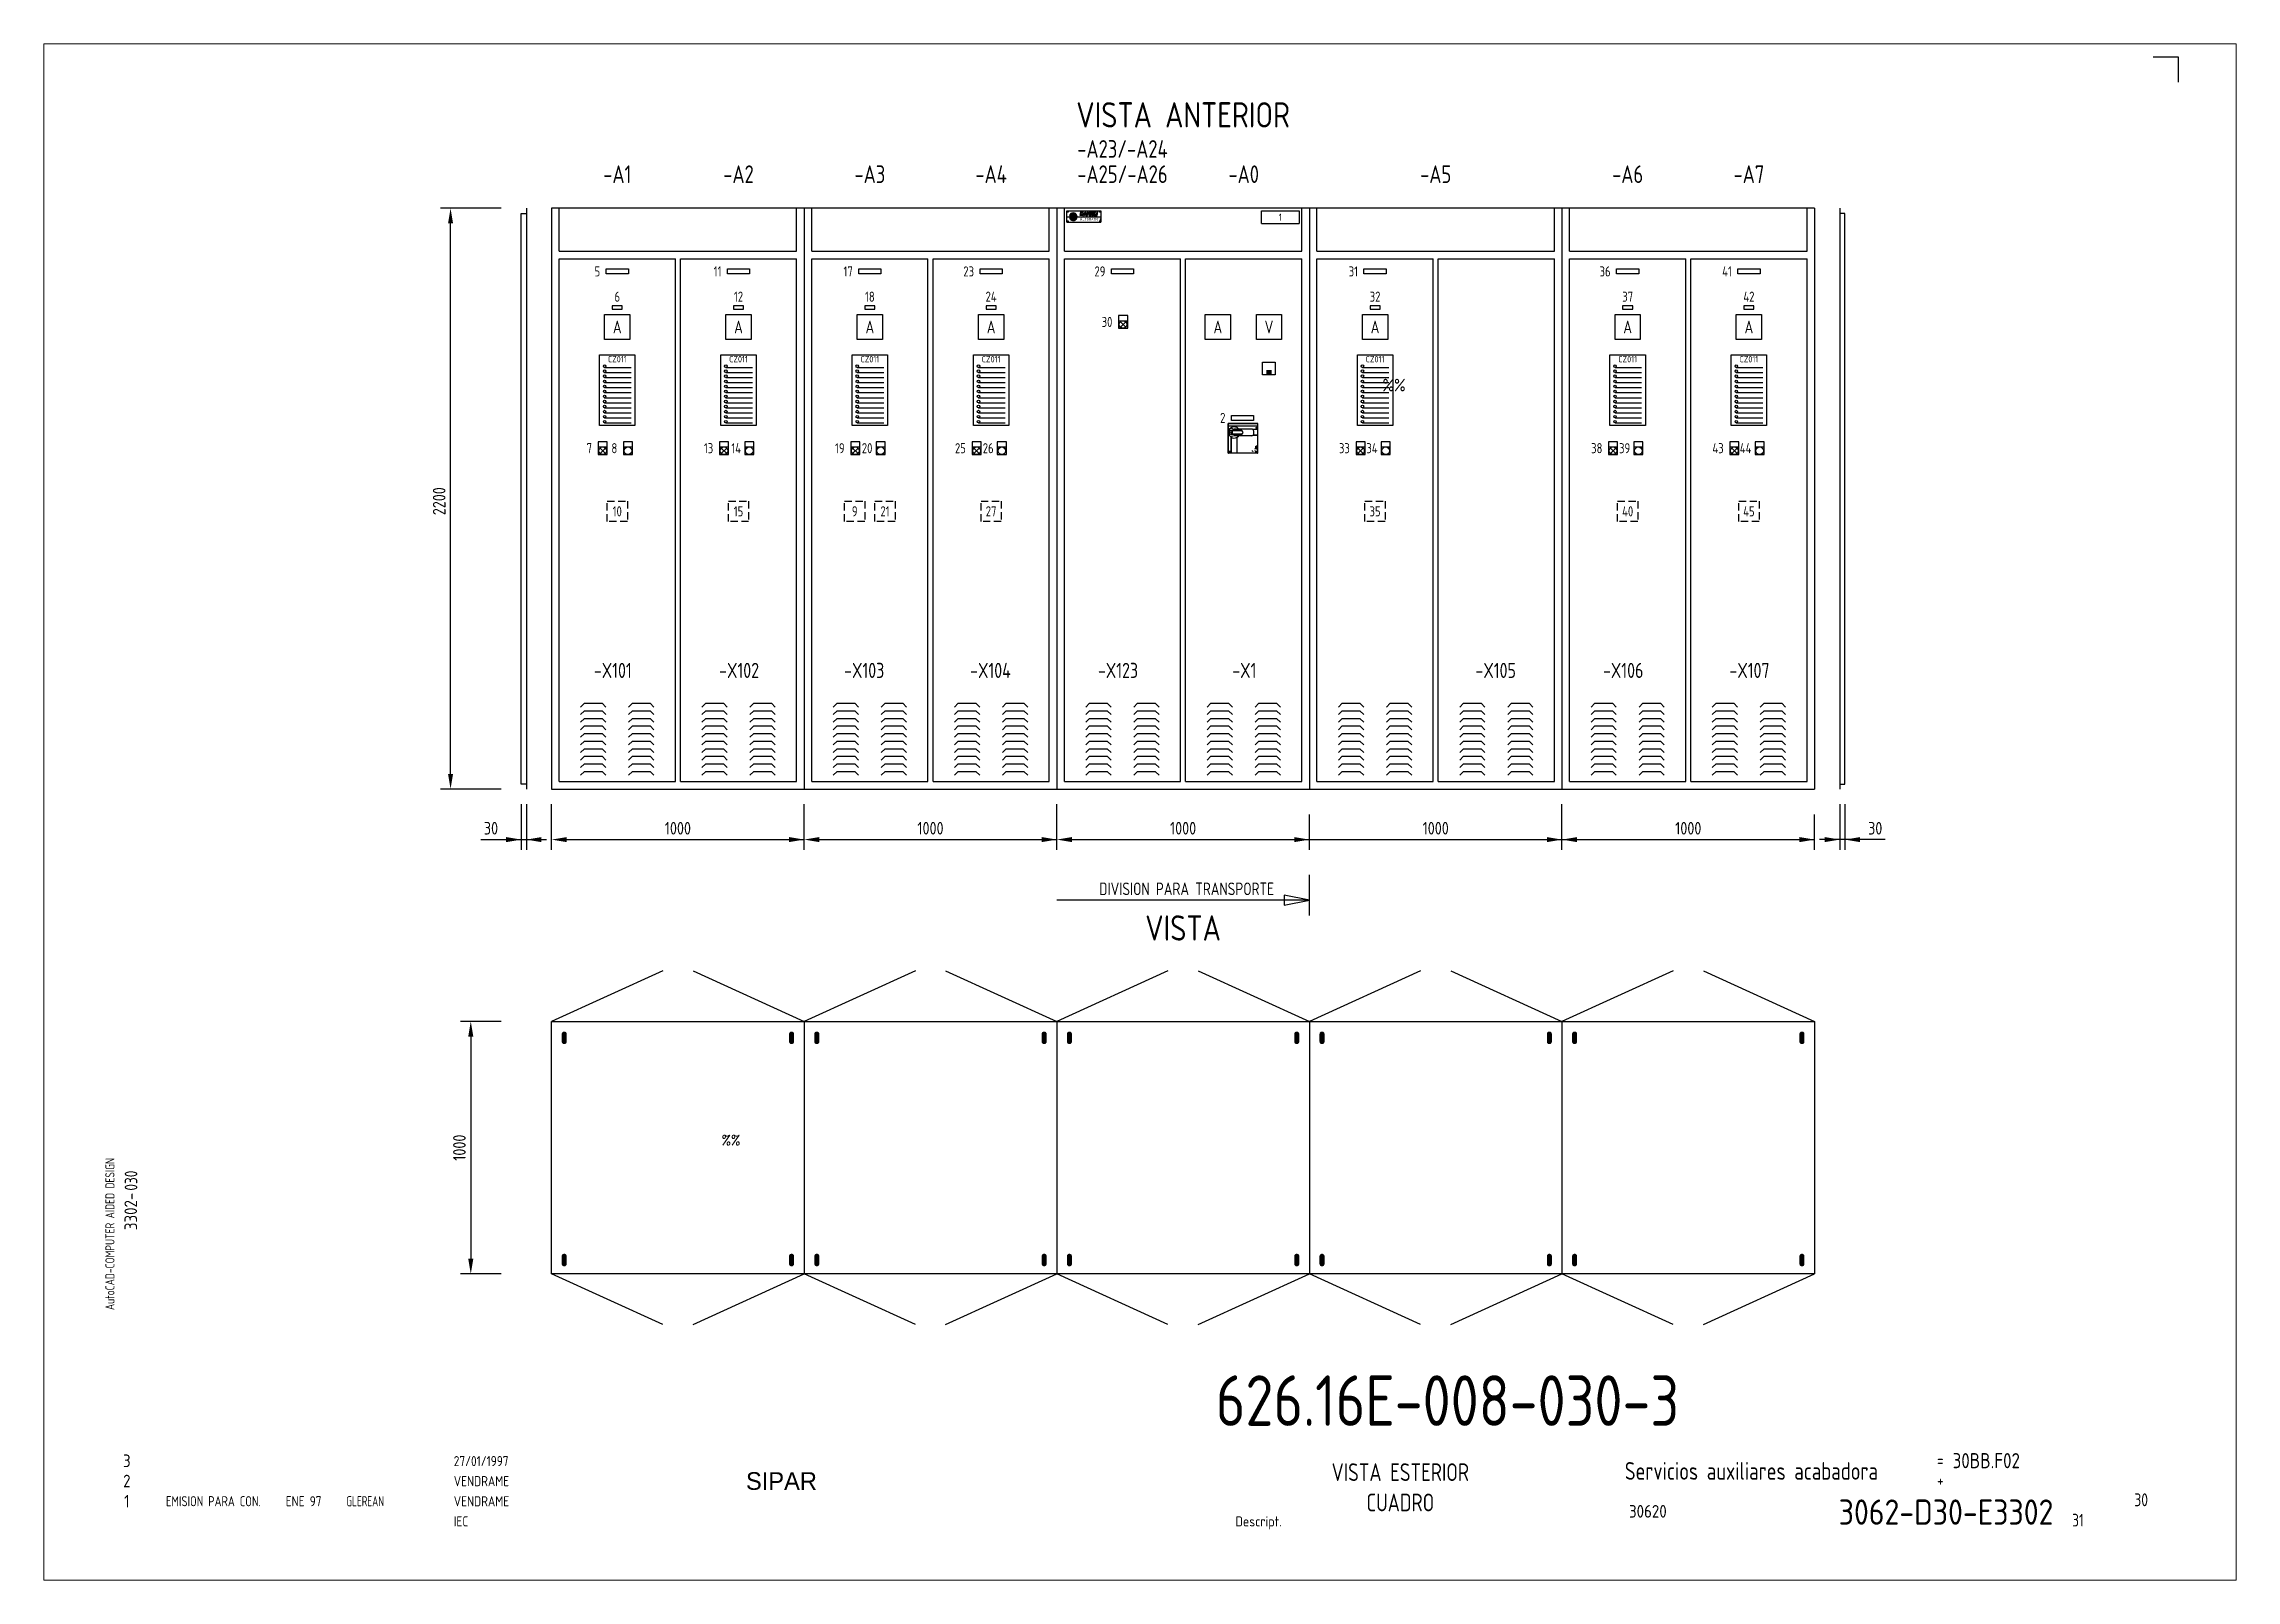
# Paper-space layout 'Presentación1' of a CAD drawing. Extents: x -2 to 432, y -5 to 300.
# The model-space entities are those that its viewports show. They can reach past a viewport. Long polylines and large blocks are cut down to what shows.
import ezdxf
from ezdxf.enums import TextEntityAlignment as Align

# ---------------------------------------------------------------- set-up
doc = ezdxf.new("R2010")
doc.units = 0
doc.header["$LTSCALE"] = 8
doc.header["$MEASUREMENT"] = 0
doc.linetypes.add('DOT', pattern=[0.25, 0, -0.25])
doc.linetypes.add('HIDDEN34', pattern=[0.27, 0.18, -0.09])
doc.layers.get('0').update_dxf_attribs({"linetype": 'CONTINUOUS'})
doc.layers.add('CART', color=7, linetype='CONTINUOUS')
doc.styles.add('DIN', font='DIN', dxfattribs={"width": 0.85})
doc.styles.add('SIMPLEX', font='SIMPLEX', dxfattribs={"width": 0.9})
doc.styles.add('UNIV', font='UNIV')

psp = doc.layouts.new('Presentación1')

msp = doc.modelspace()

# ---------------------------------------------------------------- texts
at = {"color": 2, "style": 'DIN', "width": 0.85}
for s, p in [('VISTA ANTERIOR', (223, 283)), ('VISTA', (223, 122))]:
    msp.add_text(s, height=5, dxfattribs=at).set_placement(p, align=Align.CENTER)
at = {"color": 3, "style": 'DIN', "width": 0.8}
for s, height, p in [('-A23/-A24', 3.5, (211, 277)), ('-A1', 3.5, (111, 272)), ('-A2', 3.5, (135, 272)), ('-A3', 3.5, (161, 272)), ('-A4', 3.5, (185, 272)), ('-A25/-A26', 3.5, (211, 272)), ('-A0', 3.5, (235, 272)), ('-A5', 3.5, (273, 272)), ('-A6', 3.5, (311, 272)), ('-A7', 3.5, (335, 272)), ('-X101', 3, (110.12, 174)), ('-X102', 3, (135.12, 174)), ('-X103', 3, (159.88, 174)), ('-X104', 3, (184.88, 174)), ('-X123', 3, (210.12, 174)), ('-X1', 3, (235.12, 174)), ('-X105', 3, (284.88, 174)), ('-X106', 3, (310.12, 174)), ('-X107', 3, (335.12, 174)), ('VISTA ESTERIOR', 3.5, (266, 15)), ('CUADRO', 3.5, (266, 9))]:
    msp.add_text(s, height=height, dxfattribs=at).set_placement(p, align=Align.CENTER)
at = {"color": 1, "style": 'DIN', "width": 0.85}
for s, height, p in [('A', 0.59, (202.55, 264.56)), ('UTOMATION', 0.497, (203.11, 264.56))]:
    msp.add_text(s, height=height, dxfattribs=at).set_placement(p)
at = {"color": 1, "style": 'DIN'}
for s, height, width, p in [('1', 1.4, 0.85, (242.25, 265.25)), ('10', 2, 0.8, (111, 207)), ('15', 2, 0.8, (135, 207)), ('9', 2, 0.8, (158, 207)), ('21', 2, 0.8, (164, 207)), ('27', 2, 0.8, (185, 207)), ('35', 2, 0.8, (261, 207)), ('40', 2, 0.8, (311, 207)), ('45', 2, 0.8, (335, 207))]:
    msp.add_text(s, height=height, dxfattribs=dict(at, width=width)).set_placement(p, align=Align.MIDDLE)
at = {"color": 1, "style": 'DIN', "width": 0.8}
for s, p in [('5', (107.62, 254.5)), ('11', (131.62, 254.5)), ('17', (157.62, 254.5)), ('23', (181.62, 254.5)), ('29', (207.62, 254.5)), ('31', (257.62, 254.5)), ('36', (307.62, 254.5)), ('41', (331.62, 254.5)), ('30', (209, 244.5)), ('2', (231.38, 225.5)), ('7', (106, 219.5)), ('8', (111, 219.5)), ('13', (130, 219.5)), ('14', (135.5, 219.5)), ('19', (156, 219.5)), ('20', (161.5, 219.5)), ('25', (180, 219.5)), ('26', (185.5, 219.5)), ('33', (256, 219.5)), ('34', (261.5, 219.5)), ('38', (306, 219.5)), ('39', (311.5, 219.5)), ('43', (330, 219.5)), ('44', (335.5, 219.5))]:
    msp.add_text(s, height=2, dxfattribs=at).set_placement(p, align=Align.MIDDLE_RIGHT)
for s, height, p in [('6', 2, (111, 248.5)), ('12', 2, (135, 248.5)), ('18', 2, (161, 248.5)), ('24', 2, (185, 248.5)), ('32', 2, (261, 248.5)), ('37', 2, (311, 248.5)), ('42', 2, (335, 248.5)), ('CZ011', 1.25, (111, 236.5)), ('CZ011', 1.25, (135, 236.5)), ('CZ011', 1.25, (161, 236.5)), ('CZ011', 1.25, (185, 236.5)), ('CZ011', 1.25, (261, 236.5)), ('CZ011', 1.25, (311, 236.5)), ('CZ011', 1.25, (335, 236.5))]:
    msp.add_text(s, height=height, dxfattribs=at).set_placement(p, align=Align.CENTER)
at = {"style": 'DIN', "width": 0.8}
for s, p in [('A', (111, 243.5)), ('A', (135, 243.5)), ('A', (161, 243.5)), ('A', (185, 243.5)), ('A', (229.88, 243.5)), ('V', (240, 243.5)), ('A', (261, 243.5)), ('A', (311, 243.5)), ('A', (335, 243.5))]:
    msp.add_text(s, height=2.5, dxfattribs=at).set_placement(p, align=Align.MIDDLE)
at = {"style": 'DIN'}
for s, width, p in [('%%', 0.85, (262.5, 230.75)), ('31', 0.8, (399, 6))]:
    msp.add_text(s, height=2.5, dxfattribs=dict(at, width=width)).set_placement(p)
at = {"style": 'DIN', "width": 0.85}
for s, p in [('2200', (77, 209)), ('1000', (81, 81))]:
    msp.add_text(s, height=2.5, rotation=90, dxfattribs=at).set_placement(p, align=Align.CENTER)
for s, p in [('30', (86, 143)), ('1000', (123, 143)), ('1000', (173, 143)), ('1000', (223, 143)), ('1000', (273, 143)), ('1000', (323, 143)), ('30', (360, 143))]:
    msp.add_text(s, height=2.5, dxfattribs=at).set_placement(p, align=Align.CENTER)
at = {"style": 'DIN', "width": 0.8}
msp.add_text('DIVISION PARA TRANSPORTE', height=2.5, dxfattribs=at).set_placement((241, 131), align=Align.RIGHT)
at = {"color": 7, "linetype": 'Continuous', "style": 'SIMPLEX', "width": 0.9}
msp.add_text('%%', height=2, dxfattribs=at).set_placement((133.5, 82.5), align=Align.MIDDLE)
at = {"style": 'DIN', "width": 0.8}
msp.add_text('030', height=2.5, rotation=90, dxfattribs=at).set_placement((16, 72.5))
at = {"color": 3, "style": 'DIN', "width": 0.8}
msp.add_text('30', height=2.56, dxfattribs=at).set_placement((414, 10), align=Align.RIGHT)
at = {"color": 2, "insert": (229.47, 35.92), "char_height": 10, "width": 111.0411, "attachment_point": 1, "style": 'DIN'}
msp.add_mtext('626.16E-008-030-3', dxfattribs=at)
at = {"layer": 'CART', "color": 2, "linetype": 'Continuous', "style": 'UNIV'}
msp.add_text('SIPAR', height=3.5, dxfattribs=at).set_placement((143.5, 13.25), align=Align.CENTER)

# ---------------------------------------------------------------- blocks, each defined once
blk = doc.blocks.new('WB-FG100')
at = {"layer": 'CART', "color": 1}
for p, q in [((415, 297), (420, 297)), ((420, 297), (420, 292))]:
    blk.add_line(p, q, dxfattribs=at)
at = {"layer": 'CART', "color": 1, "style": 'DIN', "width": 0.8}
blk.add_text('AutoCAD-COMPUTER AIDED DESIGN', height=1.8, rotation=90, dxfattribs=at).set_placement((11.47, 48.84))
at = {"layer": 'CART', "color": 3, "style": 'DIN', "width": 0.8}
for s, p in [('=', (372.24, 17.91)), ('+', (372.24, 13.87))]:
    blk.add_text(s, height=2.5, dxfattribs=at).set_placement(p)
at = {"layer": 'CART', "color": 7, "style": 'DIN', "width": 0.9}
blk.add_attdef('FILE', text='', height=2.5, rotation=90, dxfattribs=at).set_placement((15.95, 68.38), align=Align.CENTER)
for tag, p in [('MOD-3', (13.92, 19)), ('MOD-2', (13.92, 15)), ('MOD-1', (13.92, 11)), ('NR.COMMESSA', (315, 9))]:
    blk.add_attdef(tag, text='', height=2.5, dxfattribs=at).set_placement(p, align=Align.MIDDLE)
at = {"layer": 'CART', "color": 7, "style": 'DIN'}
for tag, width, p in [('REV-3', 0.9, (21.66, 19)), ('DATA-3', 0.9, (45.37, 19)), ('NOME-3', 0.9, (57.37, 19)), ('REV-2', 0.9, (21.66, 15)), ('DATA-2', 0.9, (45.37, 15)), ('NOME-2', 0.9, (57.37, 15)), ('REV-1', 0.9, (21.66, 11)), ('DATA-1', 0.9, (45.37, 11)), ('NOME-1', 0.7, (57.37, 11))]:
    blk.add_attdef(tag, text='', height=2, dxfattribs=dict(at, width=width)).set_placement(p, align=Align.MIDDLE_LEFT)
at = {"layer": 'CART', "color": 7, "style": 'DIN', "width": 0.9}
for tag, p, height in [('DATA', (78.64, 17.94), 2), ('ESECUTORE', (78.64, 13.97), 2), ('CONTROLLORE', (78.64, 9.99), 2), ('NORMA', (78.64, 6.01), 2), ('SEGUE', (398.93, 5.65), 2.8)]:
    blk.add_attdef(tag, p, '', height=height, dxfattribs=at)
at = {"layer": 'CART', "color": 2, "style": 'DIN', "width": 0.9}
for tag, p in [('TITOLO-1/3', (266.5, 18.23)), ('TITOLO-1/2', (266.5, 15.73)), ('TITOLO-2/3', (266.5, 13.18)), ('TITOLO-3/3', (266.5, 8.13)), ('TITOLO-2/2', (266.5, 10.68))]:
    blk.add_attdef(tag, text='', height=3.5, dxfattribs=at).set_placement(p, align=Align.MIDDLE)
at = {"layer": 'CART', "color": 3, "style": 'DIN', "width": 0.9}
blk.add_attdef('ASSIEME', text='', height=3.5, dxfattribs=at).set_placement((334, 17), align=Align.MIDDLE)
at = {"layer": 'CART', "color": 3, "style": 'DIN', "width": 0.85}
for tag, p in [('=', (375.33, 16.63)), ('+', (375.33, 12.76))]:
    blk.add_attdef(tag, text='', height=3, dxfattribs=at).set_placement(p, align=Align.BOTTOM_LEFT)
at = {"layer": 'CART', "color": 2, "style": 'DIN', "width": 0.9}
blk.add_attdef('DISEGNO', text='', height=5, dxfattribs=at).set_placement((395.27, 6.35), align=Align.RIGHT)
at = {"layer": 'CART', "color": 3, "style": 'DIN', "width": 0.9}
blk.add_attdef('FOGLIO', text='', height=2.8, dxfattribs=at).set_placement((414.2, 9.56), align=Align.RIGHT)
at = {"layer": 'CART', "color": 1, "style": 'DIN', "width": 0.9}
blk.add_attdef('TIPOLOGIA', (233.37, 6), '', height=2, dxfattribs=at)

# ---------------------------------------------------------------- linework, layer by layer
for p, q in [((88, 267), (76, 267)), ((92, 153), (92, 266)), ((92, 266), (93, 266)), ((93, 267), (93, 152)), ((98, 267), (98, 152)), ((148, 267), (98, 267)), ((99.5, 258.5), (99.5, 267)), ((146.5, 258.5), (146.5, 267)), ((198, 267), (148, 267)), ((148, 267), (148, 152)), ((149.5, 258.5), (149.5, 267)), ((196.5, 258.5), (196.5, 267)), ((198, 267), (198, 152)), ((248, 267), (198, 267)), ((199.5, 258.5), (199.5, 267)), ((200, 264.25), (200, 266.5)), ((200, 266.5), (206.75, 266.5)), ((200, 265.34), (200.49, 265.34)), ((202.01, 265.34), (206.75, 265.34)), ((206.75, 266.5), (206.75, 264.25)), ((238.5, 266.5), (246, 266.5)), ((238.5, 264), (238.5, 266.5)), ((246, 266.5), (246, 264)), ((246.5, 258.5), (246.5, 267)), ((248, 267), (248, 152)), ((298, 267), (248, 267)), ((249.5, 258.5), (249.5, 267)), ((296.5, 258.5), (296.5, 267)), ((298, 267), (298, 152)), ((348, 267), (298, 267)), ((299.5, 258.5), (299.5, 267)), ((346.5, 258.5), (346.5, 267)), ((348, 267), (348, 152)), ((353, 267), (353, 152)), ((354, 266), (353, 266)), ((354, 153), (354, 266)), ((78, 155), (78, 264)), ((200, 264.25), (206.75, 264.25)), ((238.5, 264), (246, 264)), ((99.5, 258.5), (146.5, 258.5)), ((99.5, 153.5), (99.5, 257)), ((99.5, 257), (122.5, 257)), ((122.5, 153.5), (122.5, 257)), ((123.5, 153.5), (123.5, 257)), ((123.5, 257), (146.5, 257)), ((146.5, 153.5), (146.5, 257)), ((149.5, 258.5), (196.5, 258.5)), ((149.5, 257), (172.5, 257)), ((149.5, 153.5), (149.5, 257)), ((172.5, 153.5), (172.5, 257)), ((173.5, 153.5), (173.5, 257)), ((173.5, 257), (196.5, 257)), ((196.5, 153.5), (196.5, 257)), ((199.5, 258.5), (246.5, 258.5)), ((199.5, 153.5), (199.5, 257)), ((199.5, 257), (222.5, 257)), ((222.5, 153.5), (222.5, 257)), ((223.5, 153.5), (223.5, 257)), ((223.5, 257), (246.5, 257)), ((246.5, 153.5), (246.5, 257)), ((249.5, 258.5), (296.5, 258.5)), ((249.5, 257), (272.5, 257)), ((249.5, 153.5), (249.5, 257)), ((272.5, 153.5), (272.5, 257)), ((273.5, 153.5), (273.5, 257)), ((273.5, 257), (296.5, 257)), ((296.5, 153.5), (296.5, 257)), ((299.5, 258.5), (346.5, 258.5)), ((299.5, 153.5), (299.5, 257)), ((299.5, 257), (322.5, 257)), ((322.5, 153.5), (322.5, 257)), ((323.5, 153.5), (323.5, 257)), ((323.5, 257), (346.5, 257)), ((346.5, 153.5), (346.5, 257)), ((107.5, 224), (107.5, 238)), ((107.5, 238), (114.5, 238)), ((114.5, 238), (114.5, 224)), ((131.5, 238), (138.5, 238)), ((131.5, 224), (131.5, 238)), ((138.5, 238), (138.5, 224)), ((157.5, 238), (164.5, 238)), ((157.5, 224), (157.5, 238)), ((164.5, 238), (164.5, 224)), ((181.5, 224), (181.5, 238)), ((181.5, 238), (188.5, 238)), ((188.5, 238), (188.5, 224)), ((257.5, 224), (257.5, 238)), ((257.5, 238), (264.5, 238)), ((264.5, 238), (264.5, 224)), ((307.5, 238), (314.5, 238)), ((307.5, 224), (307.5, 238)), ((314.5, 238), (314.5, 224)), ((331.5, 238), (338.5, 238)), ((331.5, 224), (331.5, 238)), ((338.5, 238), (338.5, 224)), ((114.5, 224), (107.5, 224)), ((138.5, 224), (131.5, 224)), ((164.5, 224), (157.5, 224)), ((188.5, 224), (181.5, 224)), ((264.5, 224), (257.5, 224)), ((314.5, 224), (307.5, 224)), ((338.5, 224), (331.5, 224)), ((88, 152), (76, 152)), ((93, 153), (92, 153)), ((98, 152), (148, 152)), ((99.5, 153.5), (122.5, 153.5)), ((123.5, 153.5), (146.5, 153.5)), ((148, 152), (198, 152)), ((149.5, 153.5), (172.5, 153.5)), ((173.5, 153.5), (196.5, 153.5)), ((198, 152), (248, 152)), ((199.5, 153.5), (222.5, 153.5)), ((223.5, 153.5), (246.5, 153.5)), ((248, 152), (298, 152)), ((249.5, 153.5), (272.5, 153.5)), ((273.5, 153.5), (296.5, 153.5)), ((298, 152), (348, 152)), ((299.5, 153.5), (322.5, 153.5)), ((323.5, 153.5), (346.5, 153.5)), ((353, 153), (354, 153)), ((92, 149), (92, 140)), ((93, 149), (93, 140)), ((98, 140), (98, 149)), ((148, 140), (148, 149)), ((198, 140), (198, 149)), ((298, 140), (298, 149)), ((353, 149), (353, 140)), ((354, 149), (354, 140)), ((148, 140), (148, 147)), ((198, 140), (198, 147)), ((248, 140), (248, 147)), ((298, 140), (298, 147)), ((348, 140), (348, 147)), ((84, 142), (97, 142)), ((101, 142), (148, 142)), ((151, 142), (198, 142)), ((201, 142), (348, 142)), ((362, 142), (349, 142)), ((248, 127), (248, 135)), ((248, 130), (243, 131)), ((243, 131), (243, 129)), ((248, 130), (198, 130)), ((243, 129), (248, 130)), ((120, 116), (98, 106)), ((126, 116), (148, 106)), ((170, 116), (148, 106)), ((176, 116), (198, 106)), ((220, 116), (198, 106)), ((226, 116), (248, 106)), ((270, 116), (248, 106)), ((276, 116), (298, 106)), ((320, 116), (298, 106)), ((326, 116), (348, 106)), ((88, 106), (80, 106)), ((98, 56), (98, 106)), ((98, 106), (148, 106)), ((148, 106), (198, 106)), ((148, 106), (148, 56)), ((198, 106), (248, 106)), ((198, 106), (198, 56)), ((248, 106), (248, 56)), ((248, 106), (298, 106)), ((298, 106), (348, 106)), ((298, 106), (298, 56)), ((348, 106), (348, 56)), ((82, 103), (82, 59)), ((88, 56), (80, 56)), ((120, 46), (98, 56)), ((148, 56), (98, 56)), ((126, 46), (148, 56)), ((170, 46), (148, 56)), ((198, 56), (148, 56)), ((176, 46), (198, 56)), ((220, 46), (198, 56)), ((248, 56), (198, 56)), ((226, 46), (248, 56)), ((298, 56), (248, 56)), ((270, 46), (248, 56)), ((276, 46), (298, 56)), ((320, 46), (298, 56)), ((348, 56), (298, 56)), ((326, 46), (348, 56))]:
    msp.add_line(p, q)
at = {"color": 1}
for p, q in [((200.49, 265.35), (201.08, 265.35)), ((200.49, 265.33), (201.01, 265.33)), ((200.5, 265.36), (201.15, 265.36)), ((200.5, 265.31), (200.94, 265.31)), ((200.5, 265.29), (200.86, 265.29)), ((200.5, 265.27), (200.79, 265.27)), ((200.5, 265.25), (200.72, 265.25)), ((200.5, 265.23), (200.65, 265.23)), ((200.51, 265.21), (200.57, 265.21)), ((200.53, 265.58), (201.95, 265.58)), ((200.54, 265.6), (201.96, 265.6)), ((200.55, 265.62), (201.95, 265.62)), ((200.56, 265.66), (201.94, 265.66)), ((200.56, 265.64), (201.94, 265.64)), ((200.57, 265.68), (201.93, 265.68)), ((200.57, 265.01), (200.93, 265.01)), ((200.58, 265.7), (201.92, 265.7)), ((200.58, 264.99), (200.89, 264.99)), ((200.59, 265.03), (200.97, 265.03)), ((200.59, 264.97), (200.85, 264.97)), ((200.6, 265.72), (201.9, 265.72)), ((200.6, 264.95), (200.81, 264.95)), ((200.61, 265.74), (201.89, 265.74)), ((200.61, 264.93), (200.77, 264.93)), ((200.62, 265.76), (201.88, 265.76)), ((200.63, 265.78), (201.87, 265.78)), ((200.63, 264.91), (200.73, 264.91)), ((200.64, 265.38), (201.23, 265.38)), ((200.64, 264.89), (200.69, 264.89)), ((200.65, 265.8), (201.85, 265.8)), ((200.65, 265.05), (201.01, 265.05)), ((200.66, 265.82), (201.84, 265.82)), ((200.68, 265.84), (201.82, 265.84)), ((200.7, 265.85), (201.8, 265.85)), ((200.7, 265.07), (201.06, 265.07)), ((200.71, 265.87), (201.79, 265.87)), ((200.74, 265.89), (201.76, 265.89)), ((200.76, 265.91), (201.74, 265.91)), ((200.76, 265.09), (201.1, 265.09)), ((200.77, 264.76), (201.73, 264.76)), ((200.78, 265.93), (201.72, 265.93)), ((200.78, 265.4), (201.3, 265.4)), ((200.8, 264.74), (201.7, 264.74)), ((200.81, 265.95), (201.69, 265.95)), ((200.81, 265.11), (201.14, 265.11)), ((200.81, 264.78), (201.75, 264.78)), ((200.82, 264.72), (201.68, 264.72)), ((200.83, 265.97), (201.67, 265.97)), ((200.84, 264.8), (201.77, 264.8)), ((200.86, 265.13), (201.18, 265.13)), ((200.87, 265.99), (201.63, 265.99)), ((200.88, 264.82), (201.79, 264.82)), ((200.9, 266.01), (201.6, 266.01)), ((200.91, 264.84), (201.81, 264.84)), ((200.92, 265.15), (201.22, 265.15)), ((200.93, 265.42), (201.37, 265.42)), ((200.94, 266.03), (201.56, 266.03)), ((200.95, 264.86), (201.83, 264.86)), ((200.97, 265.17), (201.26, 265.17)), ((200.98, 264.87), (201.84, 264.87)), ((200.99, 266.05), (201.51, 266.05)), ((201.02, 264.89), (201.86, 264.89)), ((201.03, 265.19), (201.3, 265.19)), ((201.05, 266.07), (201.45, 266.07)), ((201.05, 264.91), (201.87, 264.91)), ((201.07, 265.44), (201.41, 265.44)), ((201.08, 265.21), (201.34, 265.21)), ((201.08, 264.93), (201.89, 264.93)), ((201.12, 264.95), (201.9, 264.95)), ((201.13, 265.23), (201.38, 265.23)), ((201.15, 266.09), (201.35, 266.09)), ((201.15, 264.97), (201.91, 264.97)), ((201.19, 265.25), (201.42, 265.25)), ((201.19, 264.99), (201.92, 264.99)), ((201.22, 265.46), (201.39, 265.46)), ((201.22, 265.01), (201.93, 265.01)), ((201.24, 265.27), (201.46, 265.27)), ((201.26, 265.03), (201.94, 265.03)), ((201.29, 265.05), (201.95, 265.05)), ((201.3, 265.29), (201.5, 265.29)), ((201.32, 265.56), (201.88, 265.56)), ((201.33, 265.07), (201.95, 265.07)), ((201.34, 265.54), (201.8, 265.54)), ((201.35, 265.31), (201.54, 265.31)), ((201.36, 265.52), (201.54, 265.52)), ((201.36, 265.48), (201.38, 265.48)), ((201.36, 265.09), (201.96, 265.09)), ((201.38, 265.5), (201.39, 265.5)), ((201.39, 265.11), (201.97, 265.11)), ((201.4, 265.33), (201.53, 265.33)), ((201.43, 265.13), (201.97, 265.13)), ((201.46, 265.42), (201.63, 265.42)), ((201.46, 265.35), (201.51, 265.35)), ((201.46, 265.15), (201.98, 265.15)), ((201.47, 265.4), (201.58, 265.4)), ((201.49, 265.38), (201.52, 265.38)), ((201.5, 265.44), (201.68, 265.44)), ((201.5, 265.17), (201.99, 265.17)), ((201.53, 265.19), (201.99, 265.19)), ((201.57, 265.46), (201.74, 265.46)), ((201.57, 265.21), (201.99, 265.21)), ((201.58, 265.31), (202, 265.31)), ((201.59, 265.29), (202, 265.29)), ((201.6, 265.23), (202, 265.23)), ((201.61, 265.27), (202, 265.27)), ((201.62, 265.33), (202.01, 265.33)), ((201.63, 265.25), (202, 265.25)), ((201.64, 265.48), (201.75, 265.48)), ((201.66, 265.35), (202.01, 265.35)), ((201.67, 265.52), (201.73, 265.52)), ((201.7, 265.36), (202, 265.36)), ((201.74, 265.38), (202, 265.38)), ((201.78, 265.4), (202, 265.4)), ((201.82, 265.42), (202, 265.42)), ((201.84, 265.48), (201.99, 265.48)), ((201.86, 265.44), (202, 265.44)), ((201.89, 265.5), (201.99, 265.5)), ((201.89, 265.46), (202, 265.46)), ((201.95, 265.52), (201.98, 265.52)), ((202.64, 265.56), (202.75, 266.27)), ((202.64, 265.56), (202.75, 266.27)), ((202.99, 265.56), (202.64, 265.56)), ((202.99, 266.27), (202.75, 266.27)), ((202.75, 266.27), (202.9, 266.27)), ((202.8, 265.73), (202.87, 266.1)), ((202.99, 265.73), (202.8, 265.73)), ((202.99, 266.1), (202.87, 266.1)), ((203.28, 265.56), (203.52, 266.26)), ((203.28, 265.56), (203.43, 265.56)), ((203.43, 265.56), (203.48, 265.7)), ((203.48, 265.7), (203.7, 265.7)), ((203.52, 266.26), (203.73, 266.26)), ((203.52, 265.82), (203.61, 266.1)), ((203.52, 265.82), (203.67, 265.82)), ((203.67, 265.82), (203.61, 266.1)), ((203.73, 265.56), (203.7, 265.7)), ((203.88, 265.56), (203.73, 266.26)), ((203.73, 265.56), (203.88, 265.56)), ((203.96, 265.56), (204.07, 266.27)), ((203.96, 265.56), (204.07, 266.27)), ((203.96, 265.56), (204.1, 265.56)), ((204.07, 266.27), (204.22, 266.27)), ((204.07, 266.27), (204.22, 266.27)), ((204.1, 265.56), (204.19, 266.07)), ((204.19, 266.07), (204.43, 265.56)), ((204.22, 266.27), (204.46, 265.77)), ((204.43, 265.56), (204.55, 266.27)), ((204.43, 265.56), (204.58, 265.56)), ((204.46, 265.77), (204.55, 266.27)), ((204.55, 266.27), (204.69, 266.27)), ((204.55, 266.27), (204.69, 266.27)), ((204.58, 265.56), (204.69, 266.27)), ((204.67, 265.56), (204.79, 266.27)), ((204.67, 265.56), (204.79, 266.27)), ((204.67, 265.56), (204.82, 265.56)), ((204.79, 266.27), (204.94, 266.27)), ((204.79, 266.27), (204.94, 266.27)), ((204.82, 265.56), (204.94, 266.27)), ((204.91, 265.56), (205.03, 266.27)), ((204.91, 265.56), (205.03, 266.27)), ((204.91, 265.56), (205.29, 265.56)), ((205.03, 266.27), (205.41, 266.27)), ((205.06, 265.68), (205.09, 265.86)), ((205.31, 265.68), (205.06, 265.68)), ((205.34, 265.86), (205.09, 265.86)), ((205.11, 265.97), (205.14, 266.15)), ((205.36, 265.97), (205.11, 265.97)), ((205.39, 266.15), (205.14, 266.15)), ((205.26, 266.27), (205.41, 266.27)), ((205.29, 265.56), (205.31, 265.68)), ((205.34, 265.86), (205.36, 265.97)), ((205.38, 265.56), (205.5, 266.27)), ((205.38, 265.56), (205.77, 265.56)), ((205.39, 266.15), (205.41, 266.27)), ((205.5, 266.27), (205.63, 266.27)), ((205.54, 265.68), (205.63, 266.27)), ((205.79, 265.68), (205.54, 265.68)), ((205.77, 265.56), (205.79, 265.68)), ((205.84, 265.56), (205.96, 266.27)), ((205.84, 265.56), (205.99, 265.56)), ((205.96, 266.27), (206.11, 266.27)), ((205.99, 265.56), (206.11, 266.27)), ((200.85, 264.7), (201.65, 264.7)), ((200.89, 264.68), (201.61, 264.68)), ((200.93, 264.66), (201.57, 264.66)), ((200.97, 264.64), (201.53, 264.64)), ((201.03, 264.62), (201.47, 264.62)), ((201.11, 264.6), (201.39, 264.6)), ((210.22, 245.75), (210.22, 243.25)), ((212.03, 245.75), (210.22, 245.75)), ((210.22, 244.75), (212.03, 244.75)), ((210.22, 243.25), (212.03, 243.25)), ((210.59, 243.47), (211.66, 244.53)), ((210.59, 244.53), (211.66, 243.47)), ((212.03, 243.25), (212.03, 245.75)), ((108.5, 235.5), (113.75, 235.5)), ((108.5, 234.5), (113.75, 234.5)), ((132.5, 235.5), (137.75, 235.5)), ((132.5, 234.5), (137.75, 234.5)), ((158.5, 235.5), (163.75, 235.5)), ((158.5, 234.5), (163.75, 234.5)), ((182.5, 235.5), (187.75, 235.5)), ((182.5, 234.5), (187.75, 234.5)), ((258.5, 235.5), (263.75, 235.5)), ((258.5, 234.5), (263.75, 234.5)), ((308.5, 235.5), (313.75, 235.5)), ((308.5, 234.5), (313.75, 234.5)), ((332.5, 235.5), (337.75, 235.5)), ((332.5, 234.5), (337.75, 234.5)), ((108.5, 233.5), (113.75, 233.5)), ((108.5, 232.5), (113.75, 232.5)), ((108.5, 231.5), (113.75, 231.5)), ((108.5, 230.5), (113.75, 230.5)), ((132.5, 233.5), (137.75, 233.5)), ((132.5, 232.5), (137.75, 232.5)), ((132.5, 231.5), (137.75, 231.5)), ((132.5, 230.5), (137.75, 230.5)), ((158.5, 233.5), (163.75, 233.5)), ((158.5, 232.5), (163.75, 232.5)), ((158.5, 231.5), (163.75, 231.5)), ((158.5, 230.5), (163.75, 230.5)), ((182.5, 233.5), (187.75, 233.5)), ((182.5, 232.5), (187.75, 232.5)), ((182.5, 231.5), (187.75, 231.5)), ((182.5, 230.5), (187.75, 230.5)), ((258.5, 233.5), (263.75, 233.5)), ((258.5, 232.5), (263.75, 232.5)), ((258.5, 231.5), (263.75, 231.5)), ((258.5, 230.5), (263.75, 230.5)), ((308.5, 233.5), (313.75, 233.5)), ((308.5, 232.5), (313.75, 232.5)), ((308.5, 231.5), (313.75, 231.5)), ((308.5, 230.5), (313.75, 230.5)), ((332.5, 233.5), (337.75, 233.5)), ((332.5, 232.5), (337.75, 232.5)), ((332.5, 231.5), (337.75, 231.5)), ((332.5, 230.5), (337.75, 230.5)), ((108.5, 229.5), (113.75, 229.5)), ((108.5, 228.5), (113.75, 228.5)), ((108.5, 227.5), (113.75, 227.5)), ((108.5, 226.5), (113.75, 226.5)), ((132.5, 229.5), (137.75, 229.5)), ((132.5, 228.5), (137.75, 228.5)), ((132.5, 227.5), (137.75, 227.5)), ((132.5, 226.5), (137.75, 226.5)), ((158.5, 229.5), (163.75, 229.5)), ((158.5, 228.5), (163.75, 228.5)), ((158.5, 227.5), (163.75, 227.5)), ((158.5, 226.5), (163.75, 226.5)), ((182.5, 229.5), (187.75, 229.5)), ((182.5, 228.5), (187.75, 228.5)), ((182.5, 227.5), (187.75, 227.5)), ((182.5, 226.5), (187.75, 226.5)), ((258.5, 229.5), (263.75, 229.5)), ((258.5, 228.5), (263.75, 228.5)), ((258.5, 227.5), (263.75, 227.5)), ((258.5, 226.5), (263.75, 226.5)), ((308.5, 229.5), (313.75, 229.5)), ((308.5, 228.5), (313.75, 228.5)), ((308.5, 227.5), (313.75, 227.5)), ((308.5, 226.5), (313.75, 226.5)), ((332.5, 229.5), (337.75, 229.5)), ((332.5, 228.5), (337.75, 228.5)), ((332.5, 227.5), (337.75, 227.5)), ((332.5, 226.5), (337.75, 226.5)), ((108.5, 225.5), (113.75, 225.5)), ((108.5, 224.5), (113.75, 224.5)), ((132.5, 225.5), (137.75, 225.5)), ((132.5, 224.5), (137.75, 224.5)), ((158.5, 225.5), (163.75, 225.5)), ((158.5, 224.5), (163.75, 224.5)), ((182.5, 225.5), (187.75, 225.5)), ((182.5, 224.5), (187.75, 224.5)), ((258.5, 225.5), (263.75, 225.5)), ((258.5, 224.5), (263.75, 224.5)), ((308.5, 225.5), (313.75, 225.5)), ((308.5, 224.5), (313.75, 224.5)), ((332.5, 225.5), (337.75, 225.5)), ((332.5, 224.5), (337.75, 224.5)), ((107.22, 220.75), (107.22, 218.25)), ((109.03, 220.75), (107.22, 220.75)), ((107.22, 219.75), (109.03, 219.75)), ((107.22, 218.25), (109.03, 218.25)), ((107.59, 219.53), (108.66, 218.47)), ((107.59, 218.47), (108.66, 219.53)), ((109.03, 218.25), (109.03, 220.75)), ((112.22, 220.75), (112.22, 218.25)), ((114.03, 220.75), (112.22, 220.75)), ((112.22, 219.75), (114.03, 219.75)), ((112.22, 218.25), (114.03, 218.25)), ((114.03, 218.25), (114.03, 220.75)), ((133.03, 220.75), (131.22, 220.75)), ((131.22, 220.75), (131.22, 218.25)), ((131.22, 219.75), (133.03, 219.75)), ((131.22, 218.25), (133.03, 218.25)), ((131.59, 218.47), (132.66, 219.53)), ((131.59, 219.53), (132.66, 218.47)), ((133.03, 218.25), (133.03, 220.75)), ((136.22, 220.75), (136.22, 218.25)), ((138.03, 220.75), (136.22, 220.75)), ((136.22, 219.75), (138.03, 219.75)), ((136.22, 218.25), (138.03, 218.25)), ((138.03, 218.25), (138.03, 220.75)), ((159.03, 220.75), (157.22, 220.75)), ((157.22, 220.75), (157.22, 218.25)), ((157.22, 219.75), (159.03, 219.75)), ((157.22, 218.25), (159.03, 218.25)), ((157.59, 218.47), (158.66, 219.53)), ((157.59, 219.53), (158.66, 218.47)), ((159.03, 218.25), (159.03, 220.75)), ((162.22, 220.75), (162.22, 218.25)), ((164.03, 220.75), (162.22, 220.75)), ((162.22, 219.75), (164.03, 219.75)), ((162.22, 218.25), (164.03, 218.25)), ((164.03, 218.25), (164.03, 220.75)), ((183.03, 220.75), (181.22, 220.75)), ((181.22, 220.75), (181.22, 218.25)), ((181.22, 219.75), (183.03, 219.75)), ((181.22, 218.25), (183.03, 218.25)), ((181.59, 218.47), (182.66, 219.53)), ((181.59, 219.53), (182.66, 218.47)), ((183.03, 218.25), (183.03, 220.75)), ((186.22, 220.75), (186.22, 218.25)), ((188.03, 220.75), (186.22, 220.75)), ((186.22, 219.75), (188.03, 219.75)), ((186.22, 218.25), (188.03, 218.25)), ((188.03, 218.25), (188.03, 220.75)), ((259.02, 220.75), (257.23, 220.75)), ((257.23, 220.75), (257.23, 218.25)), ((257.23, 219.75), (259.02, 219.75)), ((257.23, 218.25), (259.02, 218.25)), ((257.59, 219.53), (258.66, 218.47)), ((257.59, 218.47), (258.66, 219.53)), ((259.02, 218.25), (259.02, 220.75)), ((264.02, 220.75), (262.23, 220.75)), ((262.23, 220.75), (262.23, 218.25)), ((262.23, 219.75), (264.02, 219.75)), ((262.23, 218.25), (264.02, 218.25)), ((264.02, 218.25), (264.02, 220.75)), ((307.23, 220.75), (307.23, 218.25)), ((309.02, 220.75), (307.23, 220.75)), ((307.23, 219.75), (309.02, 219.75)), ((307.23, 218.25), (309.02, 218.25)), ((307.59, 218.47), (308.66, 219.53)), ((307.59, 219.53), (308.66, 218.47)), ((309.02, 218.25), (309.02, 220.75)), ((314.02, 220.75), (312.23, 220.75)), ((312.23, 220.75), (312.23, 218.25)), ((312.23, 219.75), (314.02, 219.75)), ((312.23, 218.25), (314.02, 218.25)), ((314.02, 218.25), (314.02, 220.75)), ((333.02, 220.75), (331.23, 220.75)), ((331.23, 220.75), (331.23, 218.25)), ((331.23, 219.75), (333.02, 219.75)), ((331.23, 218.25), (333.02, 218.25)), ((331.59, 219.53), (332.66, 218.47)), ((331.59, 218.47), (332.66, 219.53)), ((333.02, 218.25), (333.02, 220.75)), ((338.02, 220.75), (336.23, 220.75)), ((336.23, 220.75), (336.23, 218.25)), ((336.23, 219.75), (338.02, 219.75)), ((336.23, 218.25), (338.02, 218.25)), ((338.02, 218.25), (338.02, 220.75)), ((104.5, 169), (103.75, 168.25)), ((104.5, 167.5), (103.75, 166.75)), ((104.5, 166), (103.75, 165.25)), ((104.5, 169), (108, 169)), ((104.5, 167.5), (108, 167.5)), ((104.5, 166), (108, 166)), ((108, 169), (108.75, 168.25)), ((108, 167.5), (108.75, 166.75)), ((108, 166), (108.75, 165.25)), ((114, 169), (113.25, 168.25)), ((114, 167.5), (113.25, 166.75)), ((114, 166), (113.25, 165.25)), ((114, 169), (117.5, 169)), ((114, 167.5), (117.5, 167.5)), ((114, 166), (117.5, 166)), ((117.5, 169), (118.25, 168.25)), ((117.5, 167.5), (118.25, 166.75)), ((117.5, 166), (118.25, 165.25)), ((128.5, 169), (127.75, 168.25)), ((128.5, 167.5), (127.75, 166.75)), ((128.5, 166), (127.75, 165.25)), ((128.5, 169), (132, 169)), ((128.5, 167.5), (132, 167.5)), ((128.5, 166), (132, 166)), ((132, 169), (132.75, 168.25)), ((132, 167.5), (132.75, 166.75)), ((132, 166), (132.75, 165.25)), ((138, 169), (137.25, 168.25)), ((138, 167.5), (137.25, 166.75)), ((138, 166), (137.25, 165.25)), ((138, 169), (141.5, 169)), ((138, 167.5), (141.5, 167.5)), ((138, 166), (141.5, 166)), ((141.5, 169), (142.25, 168.25)), ((141.5, 167.5), (142.25, 166.75)), ((141.5, 166), (142.25, 165.25)), ((154.5, 169), (153.75, 168.25)), ((154.5, 167.5), (153.75, 166.75)), ((154.5, 166), (153.75, 165.25)), ((154.5, 169), (158, 169)), ((154.5, 167.5), (158, 167.5)), ((154.5, 166), (158, 166)), ((158, 169), (158.75, 168.25)), ((158, 167.5), (158.75, 166.75)), ((158, 166), (158.75, 165.25)), ((164, 169), (163.25, 168.25)), ((164, 167.5), (163.25, 166.75)), ((164, 166), (163.25, 165.25)), ((164, 169), (167.5, 169)), ((164, 167.5), (167.5, 167.5)), ((164, 166), (167.5, 166)), ((167.5, 169), (168.25, 168.25)), ((167.5, 167.5), (168.25, 166.75)), ((167.5, 166), (168.25, 165.25)), ((178.5, 169), (177.75, 168.25)), ((178.5, 167.5), (177.75, 166.75)), ((178.5, 166), (177.75, 165.25)), ((178.5, 169), (182, 169)), ((178.5, 167.5), (182, 167.5)), ((178.5, 166), (182, 166)), ((182, 169), (182.75, 168.25)), ((182, 167.5), (182.75, 166.75)), ((182, 166), (182.75, 165.25)), ((188, 169), (187.25, 168.25)), ((188, 167.5), (187.25, 166.75)), ((188, 166), (187.25, 165.25)), ((188, 169), (191.5, 169)), ((188, 167.5), (191.5, 167.5)), ((188, 166), (191.5, 166)), ((191.5, 169), (192.25, 168.25)), ((191.5, 167.5), (192.25, 166.75)), ((191.5, 166), (192.25, 165.25)), ((204.5, 169), (203.75, 168.25)), ((204.5, 167.5), (203.75, 166.75)), ((204.5, 166), (203.75, 165.25)), ((204.5, 169), (208, 169)), ((204.5, 167.5), (208, 167.5)), ((204.5, 166), (208, 166)), ((208, 169), (208.75, 168.25)), ((208, 167.5), (208.75, 166.75)), ((208, 166), (208.75, 165.25)), ((214, 169), (213.25, 168.25)), ((214, 167.5), (213.25, 166.75)), ((214, 166), (213.25, 165.25)), ((214, 169), (217.5, 169)), ((214, 167.5), (217.5, 167.5)), ((214, 166), (217.5, 166)), ((217.5, 169), (218.25, 168.25)), ((217.5, 167.5), (218.25, 166.75)), ((217.5, 166), (218.25, 165.25)), ((228.5, 169), (227.75, 168.25)), ((228.5, 167.5), (227.75, 166.75)), ((228.5, 166), (227.75, 165.25)), ((228.5, 169), (232, 169)), ((228.5, 167.5), (232, 167.5)), ((228.5, 166), (232, 166)), ((232, 169), (232.75, 168.25)), ((232, 167.5), (232.75, 166.75)), ((232, 166), (232.75, 165.25)), ((238, 169), (237.25, 168.25)), ((238, 167.5), (237.25, 166.75)), ((238, 166), (237.25, 165.25)), ((238, 169), (241.5, 169)), ((238, 167.5), (241.5, 167.5)), ((238, 166), (241.5, 166)), ((241.5, 169), (242.25, 168.25)), ((241.5, 167.5), (242.25, 166.75)), ((241.5, 166), (242.25, 165.25)), ((254.5, 169), (253.75, 168.25)), ((254.5, 167.5), (253.75, 166.75)), ((254.5, 166), (253.75, 165.25)), ((254.5, 169), (258, 169)), ((254.5, 167.5), (258, 167.5)), ((254.5, 166), (258, 166)), ((258, 169), (258.75, 168.25)), ((258, 167.5), (258.75, 166.75)), ((258, 166), (258.75, 165.25)), ((264, 169), (263.25, 168.25)), ((264, 167.5), (263.25, 166.75)), ((264, 166), (263.25, 165.25)), ((264, 169), (267.5, 169)), ((264, 167.5), (267.5, 167.5)), ((264, 166), (267.5, 166)), ((267.5, 169), (268.25, 168.25)), ((267.5, 167.5), (268.25, 166.75)), ((267.5, 166), (268.25, 165.25)), ((278.5, 169), (277.75, 168.25)), ((278.5, 167.5), (277.75, 166.75)), ((278.5, 166), (277.75, 165.25)), ((278.5, 169), (282, 169)), ((278.5, 167.5), (282, 167.5)), ((278.5, 166), (282, 166)), ((282, 169), (282.75, 168.25)), ((282, 167.5), (282.75, 166.75)), ((282, 166), (282.75, 165.25)), ((288, 169), (287.25, 168.25)), ((288, 167.5), (287.25, 166.75)), ((288, 166), (287.25, 165.25)), ((288, 169), (291.5, 169)), ((288, 167.5), (291.5, 167.5)), ((288, 166), (291.5, 166)), ((291.5, 169), (292.25, 168.25)), ((291.5, 167.5), (292.25, 166.75)), ((291.5, 166), (292.25, 165.25)), ((304.5, 169), (303.75, 168.25)), ((304.5, 167.5), (303.75, 166.75)), ((304.5, 166), (303.75, 165.25)), ((304.5, 169), (308, 169)), ((304.5, 167.5), (308, 167.5)), ((304.5, 166), (308, 166)), ((308, 169), (308.75, 168.25)), ((308, 167.5), (308.75, 166.75)), ((308, 166), (308.75, 165.25)), ((314, 169), (313.25, 168.25)), ((314, 167.5), (313.25, 166.75)), ((314, 166), (313.25, 165.25)), ((314, 169), (317.5, 169)), ((314, 167.5), (317.5, 167.5)), ((314, 166), (317.5, 166)), ((317.5, 169), (318.25, 168.25)), ((317.5, 167.5), (318.25, 166.75)), ((317.5, 166), (318.25, 165.25)), ((328.5, 169), (327.75, 168.25)), ((328.5, 167.5), (327.75, 166.75)), ((328.5, 166), (327.75, 165.25)), ((328.5, 169), (332, 169)), ((328.5, 167.5), (332, 167.5)), ((328.5, 166), (332, 166)), ((332, 169), (332.75, 168.25)), ((332, 167.5), (332.75, 166.75)), ((332, 166), (332.75, 165.25)), ((338, 169), (337.25, 168.25)), ((338, 167.5), (337.25, 166.75)), ((338, 166), (337.25, 165.25)), ((338, 169), (341.5, 169)), ((338, 167.5), (341.5, 167.5)), ((338, 166), (341.5, 166)), ((341.5, 169), (342.25, 168.25)), ((341.5, 167.5), (342.25, 166.75)), ((341.5, 166), (342.25, 165.25)), ((104.5, 164.5), (103.75, 163.75)), ((104.5, 163), (103.75, 162.25)), ((104.5, 161.5), (103.75, 160.75)), ((104.5, 164.5), (108, 164.5)), ((104.5, 163), (108, 163)), ((104.5, 161.5), (108, 161.5)), ((108, 164.5), (108.75, 163.75)), ((108, 163), (108.75, 162.25)), ((108, 161.5), (108.75, 160.75)), ((114, 164.5), (113.25, 163.75)), ((114, 163), (113.25, 162.25)), ((114, 161.5), (113.25, 160.75)), ((114, 164.5), (117.5, 164.5)), ((114, 163), (117.5, 163)), ((114, 161.5), (117.5, 161.5)), ((117.5, 164.5), (118.25, 163.75)), ((117.5, 163), (118.25, 162.25)), ((117.5, 161.5), (118.25, 160.75)), ((128.5, 164.5), (127.75, 163.75)), ((128.5, 163), (127.75, 162.25)), ((128.5, 161.5), (127.75, 160.75)), ((128.5, 164.5), (132, 164.5)), ((128.5, 163), (132, 163)), ((128.5, 161.5), (132, 161.5)), ((132, 164.5), (132.75, 163.75)), ((132, 163), (132.75, 162.25)), ((132, 161.5), (132.75, 160.75)), ((138, 164.5), (137.25, 163.75)), ((138, 163), (137.25, 162.25)), ((138, 161.5), (137.25, 160.75)), ((138, 164.5), (141.5, 164.5)), ((138, 163), (141.5, 163)), ((138, 161.5), (141.5, 161.5)), ((141.5, 164.5), (142.25, 163.75)), ((141.5, 163), (142.25, 162.25)), ((141.5, 161.5), (142.25, 160.75)), ((154.5, 164.5), (153.75, 163.75)), ((154.5, 163), (153.75, 162.25)), ((154.5, 161.5), (153.75, 160.75)), ((154.5, 164.5), (158, 164.5)), ((154.5, 163), (158, 163)), ((154.5, 161.5), (158, 161.5)), ((158, 164.5), (158.75, 163.75)), ((158, 163), (158.75, 162.25)), ((158, 161.5), (158.75, 160.75)), ((164, 164.5), (163.25, 163.75)), ((164, 163), (163.25, 162.25)), ((164, 161.5), (163.25, 160.75)), ((164, 164.5), (167.5, 164.5)), ((164, 163), (167.5, 163)), ((164, 161.5), (167.5, 161.5)), ((167.5, 164.5), (168.25, 163.75)), ((167.5, 163), (168.25, 162.25)), ((167.5, 161.5), (168.25, 160.75)), ((178.5, 164.5), (177.75, 163.75)), ((178.5, 163), (177.75, 162.25)), ((178.5, 161.5), (177.75, 160.75)), ((178.5, 164.5), (182, 164.5)), ((178.5, 163), (182, 163)), ((178.5, 161.5), (182, 161.5)), ((182, 164.5), (182.75, 163.75)), ((182, 163), (182.75, 162.25)), ((182, 161.5), (182.75, 160.75)), ((188, 164.5), (187.25, 163.75)), ((188, 163), (187.25, 162.25)), ((188, 161.5), (187.25, 160.75)), ((188, 164.5), (191.5, 164.5)), ((188, 163), (191.5, 163)), ((188, 161.5), (191.5, 161.5)), ((191.5, 164.5), (192.25, 163.75)), ((191.5, 163), (192.25, 162.25)), ((191.5, 161.5), (192.25, 160.75)), ((204.5, 164.5), (203.75, 163.75)), ((204.5, 163), (203.75, 162.25)), ((204.5, 161.5), (203.75, 160.75)), ((204.5, 164.5), (208, 164.5)), ((204.5, 163), (208, 163)), ((204.5, 161.5), (208, 161.5)), ((208, 164.5), (208.75, 163.75)), ((208, 163), (208.75, 162.25)), ((208, 161.5), (208.75, 160.75)), ((214, 164.5), (213.25, 163.75)), ((214, 163), (213.25, 162.25)), ((214, 161.5), (213.25, 160.75)), ((214, 164.5), (217.5, 164.5)), ((214, 163), (217.5, 163)), ((214, 161.5), (217.5, 161.5)), ((217.5, 164.5), (218.25, 163.75)), ((217.5, 163), (218.25, 162.25)), ((217.5, 161.5), (218.25, 160.75)), ((228.5, 164.5), (227.75, 163.75)), ((228.5, 163), (227.75, 162.25)), ((228.5, 161.5), (227.75, 160.75)), ((228.5, 164.5), (232, 164.5)), ((228.5, 163), (232, 163)), ((228.5, 161.5), (232, 161.5)), ((232, 164.5), (232.75, 163.75)), ((232, 163), (232.75, 162.25)), ((232, 161.5), (232.75, 160.75)), ((238, 164.5), (237.25, 163.75)), ((238, 163), (237.25, 162.25)), ((238, 161.5), (237.25, 160.75)), ((238, 164.5), (241.5, 164.5)), ((238, 163), (241.5, 163)), ((238, 161.5), (241.5, 161.5)), ((241.5, 164.5), (242.25, 163.75)), ((241.5, 163), (242.25, 162.25)), ((241.5, 161.5), (242.25, 160.75)), ((254.5, 164.5), (253.75, 163.75)), ((254.5, 163), (253.75, 162.25)), ((254.5, 161.5), (253.75, 160.75)), ((254.5, 164.5), (258, 164.5)), ((254.5, 163), (258, 163)), ((254.5, 161.5), (258, 161.5)), ((258, 164.5), (258.75, 163.75)), ((258, 163), (258.75, 162.25)), ((258, 161.5), (258.75, 160.75)), ((264, 164.5), (263.25, 163.75)), ((264, 163), (263.25, 162.25)), ((264, 161.5), (263.25, 160.75)), ((264, 164.5), (267.5, 164.5)), ((264, 163), (267.5, 163)), ((264, 161.5), (267.5, 161.5)), ((267.5, 164.5), (268.25, 163.75)), ((267.5, 163), (268.25, 162.25)), ((267.5, 161.5), (268.25, 160.75)), ((278.5, 164.5), (277.75, 163.75)), ((278.5, 163), (277.75, 162.25)), ((278.5, 161.5), (277.75, 160.75)), ((278.5, 164.5), (282, 164.5)), ((278.5, 163), (282, 163)), ((278.5, 161.5), (282, 161.5)), ((282, 164.5), (282.75, 163.75)), ((282, 163), (282.75, 162.25)), ((282, 161.5), (282.75, 160.75)), ((288, 164.5), (287.25, 163.75)), ((288, 163), (287.25, 162.25)), ((288, 161.5), (287.25, 160.75)), ((288, 164.5), (291.5, 164.5)), ((288, 163), (291.5, 163)), ((288, 161.5), (291.5, 161.5)), ((291.5, 164.5), (292.25, 163.75)), ((291.5, 163), (292.25, 162.25)), ((291.5, 161.5), (292.25, 160.75)), ((304.5, 164.5), (303.75, 163.75)), ((304.5, 163), (303.75, 162.25)), ((304.5, 161.5), (303.75, 160.75)), ((304.5, 164.5), (308, 164.5)), ((304.5, 163), (308, 163)), ((304.5, 161.5), (308, 161.5)), ((308, 164.5), (308.75, 163.75)), ((308, 163), (308.75, 162.25)), ((308, 161.5), (308.75, 160.75)), ((314, 164.5), (313.25, 163.75)), ((314, 163), (313.25, 162.25)), ((314, 161.5), (313.25, 160.75)), ((314, 164.5), (317.5, 164.5)), ((314, 163), (317.5, 163)), ((314, 161.5), (317.5, 161.5)), ((317.5, 164.5), (318.25, 163.75)), ((317.5, 163), (318.25, 162.25)), ((317.5, 161.5), (318.25, 160.75)), ((328.5, 164.5), (327.75, 163.75)), ((328.5, 163), (327.75, 162.25)), ((328.5, 161.5), (327.75, 160.75)), ((328.5, 164.5), (332, 164.5)), ((328.5, 163), (332, 163)), ((328.5, 161.5), (332, 161.5)), ((332, 164.5), (332.75, 163.75)), ((332, 163), (332.75, 162.25)), ((332, 161.5), (332.75, 160.75)), ((338, 164.5), (337.25, 163.75)), ((338, 163), (337.25, 162.25)), ((338, 161.5), (337.25, 160.75)), ((338, 164.5), (341.5, 164.5)), ((338, 163), (341.5, 163)), ((338, 161.5), (341.5, 161.5)), ((341.5, 164.5), (342.25, 163.75)), ((341.5, 163), (342.25, 162.25)), ((341.5, 161.5), (342.25, 160.75)), ((104.5, 160), (103.75, 159.25)), ((104.5, 158.5), (103.75, 157.75)), ((104.5, 157), (103.75, 156.25)), ((104.5, 160), (108, 160)), ((104.5, 158.5), (108, 158.5)), ((104.5, 157), (108, 157)), ((108, 160), (108.75, 159.25)), ((108, 158.5), (108.75, 157.75)), ((108, 157), (108.75, 156.25)), ((114, 160), (113.25, 159.25)), ((114, 158.5), (113.25, 157.75)), ((114, 157), (113.25, 156.25)), ((114, 160), (117.5, 160)), ((114, 158.5), (117.5, 158.5)), ((114, 157), (117.5, 157)), ((117.5, 160), (118.25, 159.25)), ((117.5, 158.5), (118.25, 157.75)), ((117.5, 157), (118.25, 156.25)), ((128.5, 160), (127.75, 159.25)), ((128.5, 158.5), (127.75, 157.75)), ((128.5, 157), (127.75, 156.25)), ((128.5, 160), (132, 160)), ((128.5, 158.5), (132, 158.5)), ((128.5, 157), (132, 157)), ((132, 160), (132.75, 159.25)), ((132, 158.5), (132.75, 157.75)), ((132, 157), (132.75, 156.25)), ((138, 160), (137.25, 159.25)), ((138, 158.5), (137.25, 157.75)), ((138, 157), (137.25, 156.25)), ((138, 160), (141.5, 160)), ((138, 158.5), (141.5, 158.5)), ((138, 157), (141.5, 157)), ((141.5, 160), (142.25, 159.25)), ((141.5, 158.5), (142.25, 157.75)), ((141.5, 157), (142.25, 156.25)), ((154.5, 160), (153.75, 159.25)), ((154.5, 158.5), (153.75, 157.75)), ((154.5, 157), (153.75, 156.25)), ((154.5, 160), (158, 160)), ((154.5, 158.5), (158, 158.5)), ((154.5, 157), (158, 157)), ((158, 160), (158.75, 159.25)), ((158, 158.5), (158.75, 157.75)), ((158, 157), (158.75, 156.25)), ((164, 160), (163.25, 159.25)), ((164, 158.5), (163.25, 157.75)), ((164, 157), (163.25, 156.25)), ((164, 160), (167.5, 160)), ((164, 158.5), (167.5, 158.5)), ((164, 157), (167.5, 157)), ((167.5, 160), (168.25, 159.25)), ((167.5, 158.5), (168.25, 157.75)), ((167.5, 157), (168.25, 156.25)), ((178.5, 160), (177.75, 159.25)), ((178.5, 158.5), (177.75, 157.75)), ((178.5, 157), (177.75, 156.25)), ((178.5, 160), (182, 160)), ((178.5, 158.5), (182, 158.5)), ((178.5, 157), (182, 157)), ((182, 160), (182.75, 159.25)), ((182, 158.5), (182.75, 157.75)), ((182, 157), (182.75, 156.25)), ((188, 160), (187.25, 159.25)), ((188, 158.5), (187.25, 157.75)), ((188, 157), (187.25, 156.25)), ((188, 160), (191.5, 160)), ((188, 158.5), (191.5, 158.5)), ((188, 157), (191.5, 157)), ((191.5, 160), (192.25, 159.25)), ((191.5, 158.5), (192.25, 157.75)), ((191.5, 157), (192.25, 156.25)), ((204.5, 160), (203.75, 159.25)), ((204.5, 158.5), (203.75, 157.75)), ((204.5, 157), (203.75, 156.25)), ((204.5, 160), (208, 160)), ((204.5, 158.5), (208, 158.5)), ((204.5, 157), (208, 157)), ((208, 160), (208.75, 159.25)), ((208, 158.5), (208.75, 157.75)), ((208, 157), (208.75, 156.25)), ((214, 160), (213.25, 159.25)), ((214, 158.5), (213.25, 157.75)), ((214, 157), (213.25, 156.25)), ((214, 160), (217.5, 160)), ((214, 158.5), (217.5, 158.5)), ((214, 157), (217.5, 157)), ((217.5, 160), (218.25, 159.25)), ((217.5, 158.5), (218.25, 157.75)), ((217.5, 157), (218.25, 156.25)), ((228.5, 160), (227.75, 159.25)), ((228.5, 158.5), (227.75, 157.75)), ((228.5, 157), (227.75, 156.25)), ((228.5, 160), (232, 160)), ((228.5, 158.5), (232, 158.5)), ((228.5, 157), (232, 157)), ((232, 160), (232.75, 159.25)), ((232, 158.5), (232.75, 157.75)), ((232, 157), (232.75, 156.25)), ((238, 160), (237.25, 159.25)), ((238, 158.5), (237.25, 157.75)), ((238, 157), (237.25, 156.25)), ((238, 160), (241.5, 160)), ((238, 158.5), (241.5, 158.5)), ((238, 157), (241.5, 157)), ((241.5, 160), (242.25, 159.25)), ((241.5, 158.5), (242.25, 157.75)), ((241.5, 157), (242.25, 156.25)), ((254.5, 160), (253.75, 159.25)), ((254.5, 158.5), (253.75, 157.75)), ((254.5, 157), (253.75, 156.25)), ((254.5, 160), (258, 160)), ((254.5, 158.5), (258, 158.5)), ((254.5, 157), (258, 157)), ((258, 160), (258.75, 159.25)), ((258, 158.5), (258.75, 157.75)), ((258, 157), (258.75, 156.25)), ((264, 160), (263.25, 159.25)), ((264, 158.5), (263.25, 157.75)), ((264, 157), (263.25, 156.25)), ((264, 160), (267.5, 160)), ((264, 158.5), (267.5, 158.5)), ((264, 157), (267.5, 157)), ((267.5, 160), (268.25, 159.25)), ((267.5, 158.5), (268.25, 157.75)), ((267.5, 157), (268.25, 156.25)), ((278.5, 160), (277.75, 159.25)), ((278.5, 158.5), (277.75, 157.75)), ((278.5, 157), (277.75, 156.25)), ((278.5, 160), (282, 160)), ((278.5, 158.5), (282, 158.5)), ((278.5, 157), (282, 157)), ((282, 160), (282.75, 159.25)), ((282, 158.5), (282.75, 157.75)), ((282, 157), (282.75, 156.25)), ((288, 160), (287.25, 159.25)), ((288, 158.5), (287.25, 157.75)), ((288, 157), (287.25, 156.25)), ((288, 160), (291.5, 160)), ((288, 158.5), (291.5, 158.5)), ((288, 157), (291.5, 157)), ((291.5, 160), (292.25, 159.25)), ((291.5, 158.5), (292.25, 157.75)), ((291.5, 157), (292.25, 156.25)), ((304.5, 160), (303.75, 159.25)), ((304.5, 158.5), (303.75, 157.75)), ((304.5, 157), (303.75, 156.25)), ((304.5, 160), (308, 160)), ((304.5, 158.5), (308, 158.5)), ((304.5, 157), (308, 157)), ((308, 160), (308.75, 159.25)), ((308, 158.5), (308.75, 157.75)), ((308, 157), (308.75, 156.25)), ((314, 160), (313.25, 159.25)), ((314, 158.5), (313.25, 157.75)), ((314, 157), (313.25, 156.25)), ((314, 160), (317.5, 160)), ((314, 158.5), (317.5, 158.5)), ((314, 157), (317.5, 157)), ((317.5, 160), (318.25, 159.25)), ((317.5, 158.5), (318.25, 157.75)), ((317.5, 157), (318.25, 156.25)), ((328.5, 160), (327.75, 159.25)), ((328.5, 158.5), (327.75, 157.75)), ((328.5, 157), (327.75, 156.25)), ((328.5, 160), (332, 160)), ((328.5, 158.5), (332, 158.5)), ((328.5, 157), (332, 157)), ((332, 160), (332.75, 159.25)), ((332, 158.5), (332.75, 157.75)), ((332, 157), (332.75, 156.25)), ((338, 160), (337.25, 159.25)), ((338, 158.5), (337.25, 157.75)), ((338, 157), (337.25, 156.25)), ((338, 160), (341.5, 160)), ((338, 158.5), (341.5, 158.5)), ((338, 157), (341.5, 157)), ((341.5, 160), (342.25, 159.25)), ((341.5, 158.5), (342.25, 157.75)), ((341.5, 157), (342.25, 156.25)), ((104.5, 155.5), (103.75, 154.75)), ((104.5, 155.5), (108, 155.5)), ((108, 155.5), (108.75, 154.75)), ((114, 155.5), (113.25, 154.75)), ((114, 155.5), (117.5, 155.5)), ((117.5, 155.5), (118.25, 154.75)), ((128.5, 155.5), (127.75, 154.75)), ((128.5, 155.5), (132, 155.5)), ((132, 155.5), (132.75, 154.75)), ((138, 155.5), (137.25, 154.75)), ((138, 155.5), (141.5, 155.5)), ((141.5, 155.5), (142.25, 154.75)), ((154.5, 155.5), (153.75, 154.75)), ((154.5, 155.5), (158, 155.5)), ((158, 155.5), (158.75, 154.75)), ((164, 155.5), (163.25, 154.75)), ((164, 155.5), (167.5, 155.5)), ((167.5, 155.5), (168.25, 154.75)), ((178.5, 155.5), (177.75, 154.75)), ((178.5, 155.5), (182, 155.5)), ((182, 155.5), (182.75, 154.75)), ((188, 155.5), (187.25, 154.75)), ((188, 155.5), (191.5, 155.5)), ((191.5, 155.5), (192.25, 154.75)), ((204.5, 155.5), (203.75, 154.75)), ((204.5, 155.5), (208, 155.5)), ((208, 155.5), (208.75, 154.75)), ((214, 155.5), (213.25, 154.75)), ((214, 155.5), (217.5, 155.5)), ((217.5, 155.5), (218.25, 154.75)), ((228.5, 155.5), (227.75, 154.75)), ((228.5, 155.5), (232, 155.5)), ((232, 155.5), (232.75, 154.75)), ((238, 155.5), (237.25, 154.75)), ((238, 155.5), (241.5, 155.5)), ((241.5, 155.5), (242.25, 154.75)), ((254.5, 155.5), (253.75, 154.75)), ((254.5, 155.5), (258, 155.5)), ((258, 155.5), (258.75, 154.75)), ((264, 155.5), (263.25, 154.75)), ((264, 155.5), (267.5, 155.5)), ((267.5, 155.5), (268.25, 154.75)), ((278.5, 155.5), (277.75, 154.75)), ((278.5, 155.5), (282, 155.5)), ((282, 155.5), (282.75, 154.75)), ((288, 155.5), (287.25, 154.75)), ((288, 155.5), (291.5, 155.5)), ((291.5, 155.5), (292.25, 154.75)), ((304.5, 155.5), (303.75, 154.75)), ((304.5, 155.5), (308, 155.5)), ((308, 155.5), (308.75, 154.75)), ((314, 155.5), (313.25, 154.75)), ((314, 155.5), (317.5, 155.5)), ((317.5, 155.5), (318.25, 154.75)), ((328.5, 155.5), (327.75, 154.75)), ((328.5, 155.5), (332, 155.5)), ((332, 155.5), (332.75, 154.75)), ((338, 155.5), (337.25, 154.75)), ((338, 155.5), (341.5, 155.5)), ((341.5, 155.5), (342.25, 154.75))]:
    msp.add_line(p, q, dxfattribs=at)
at = {"color": 3}
for p, q in [((108.5, 241), (108.5, 246)), ((108.5, 246), (113.5, 246)), ((113.5, 246), (113.5, 241)), ((132.5, 241), (132.5, 246)), ((132.5, 246), (137.5, 246)), ((137.5, 246), (137.5, 241)), ((158.5, 241), (158.5, 246)), ((158.5, 246), (163.5, 246)), ((163.5, 246), (163.5, 241)), ((182.5, 241), (182.5, 246)), ((182.5, 246), (187.5, 246)), ((187.5, 246), (187.5, 241)), ((227.38, 241), (227.38, 246)), ((227.38, 246), (232.38, 246)), ((232.38, 246), (232.38, 241)), ((237.5, 241), (237.5, 246)), ((237.5, 246), (242.5, 246)), ((242.5, 246), (242.5, 241)), ((258.5, 241), (258.5, 246)), ((258.5, 246), (263.5, 246)), ((263.5, 246), (263.5, 241)), ((308.5, 241), (308.5, 246)), ((308.5, 246), (313.5, 246)), ((313.5, 246), (313.5, 241)), ((332.5, 241), (332.5, 246)), ((332.5, 246), (337.5, 246)), ((337.5, 246), (337.5, 241)), ((113.5, 241), (108.5, 241)), ((137.5, 241), (132.5, 241)), ((163.5, 241), (158.5, 241)), ((187.5, 241), (182.5, 241)), ((232.38, 241), (227.38, 241)), ((242.5, 241), (237.5, 241)), ((263.5, 241), (258.5, 241)), ((313.5, 241), (308.5, 241)), ((337.5, 241), (332.5, 241))]:
    msp.add_line(p, q, dxfattribs=at)
at = {"color": 1, "linetype": 'Continuous'}
for p, q in [((231.93, 218.52), (231.93, 224.36)), ((237.79, 224.38), (231.96, 224.38)), ((231.97, 218.55), (231.97, 224.33)), ((237.78, 224.3), (231.97, 224.3)), ((237.78, 223.88), (231.97, 223.88)), ((237.76, 224.35), (231.99, 224.35)), ((232.44, 222.62), (232.78, 222.8)), ((232.78, 222.44), (232.44, 222.62)), ((234.47, 223.01), (232.53, 223.01)), ((234.47, 222.96), (232.53, 222.96)), ((234.47, 222.27), (232.53, 222.27)), ((234.47, 222.23), (232.53, 222.23)), ((232.58, 221.65), (232.53, 221.68)), ((232.53, 218.53), (232.53, 221.68)), ((232.58, 218.53), (232.58, 221.65)), ((232.78, 222.44), (232.78, 222.8)), ((236.58, 223.29), (233.08, 223.29)), ((236.58, 221.95), (233.08, 221.95)), ((233.69, 221.65), (233.73, 221.68)), ((233.69, 218.53), (233.69, 221.65)), ((233.73, 218.53), (233.73, 221.68)), ((237.78, 223.22), (236.81, 223.22)), ((237.78, 222.02), (236.81, 222.02)), ((237.78, 223.17), (236.87, 223.17)), ((237.33, 222.06), (236.87, 222.06)), ((237, 222.37), (237, 222.87)), ((237.75, 223.17), (237.33, 223.17)), ((237.78, 222.06), (237.33, 222.06)), ((237.44, 223.47), (237.44, 223.59)), ((237.56, 223.47), (237.56, 223.59)), ((237.78, 218.55), (237.78, 224.33)), ((237.81, 218.52), (237.81, 224.36)), ((237.81, 219.95), (237.81, 224.32)), ((237.79, 218.5), (231.96, 218.5)), ((237.76, 218.53), (231.99, 218.53)), ((232.58, 218.55), (232.58, 218.97)), ((233.69, 218.55), (233.69, 218.97)), ((237.42, 219.89), (237.44, 219.9)), ((237.42, 219.88), (237.42, 219.89)), ((237.42, 219.77), (237.42, 219.88)), ((237.42, 219.69), (237.42, 219.77)), ((237.42, 219.6), (237.42, 219.69)), ((237.42, 219.52), (237.42, 219.6)), ((237.42, 219.42), (237.42, 219.52)), ((237.42, 219.4), (237.42, 219.42)), ((237.44, 219.39), (237.42, 219.4)), ((237.56, 219.9), (237.44, 219.9)), ((237.56, 219.39), (237.44, 219.39)), ((237.58, 219.89), (237.56, 219.9)), ((237.56, 219.39), (237.58, 219.4)), ((237.58, 219.88), (237.58, 219.89)), ((237.58, 219.77), (237.58, 219.88)), ((237.58, 219.69), (237.58, 219.77)), ((237.58, 219.6), (237.58, 219.69)), ((237.58, 219.52), (237.58, 219.6)), ((237.58, 219.42), (237.58, 219.52)), ((237.58, 219.4), (237.58, 219.42))]:
    msp.add_line(p, q, dxfattribs=at)
at = {"color": 1, "linetype": 'DOT'}
for p, q in [((236.75, 218.94), (236.75, 219.28)), ((237.28, 218.94), (237.28, 219.28))]:
    msp.add_line(p, q, dxfattribs=at)
at = {"color": 1}
for points in [[(200.5, 265.36), (201.37, 265.48), (201.42, 265.44), (200.51, 265.19, -0.058012)], [(201.32, 265.56), (201.38, 265.5), (201.62, 265.53), (201.7, 265.51), (201.97, 265.58, 0.72868), (200.53, 265.56)], [(200.65, 264.88), (201.55, 265.31), (201.5, 265.36), (200.57, 265.02, 0.056185)], [(201.9, 265.46), (201.57, 265.3), (201.63, 265.25), (200.77, 264.76, 0.726081), (201.98, 265.53), (201.83, 265.48)]]:
    msp.add_lwpolyline(points, format="xyb", close=True, dxfattribs=at)
msp.add_lwpolyline([(201.45, 265.43), (201.7, 265.5), (201.78, 265.48), (201.5, 265.38)], close=True, dxfattribs=at)
at = {"color": 1, "const_width": 0.0821}
for points in [[(202.98, 266.23), (202.98, 266.23, -0.819804), (202.98, 265.6, -1.219804)], [(202.98, 266.15), (202.98, 266.15, -0.871291), (202.98, 265.69, 14.538985)]]:
    msp.add_lwpolyline(points, format="xyb", dxfattribs=at)
for points in [[(108.8, 254), (108.8, 255), (113.2, 255), (113.2, 254)], [(132.8, 254), (132.8, 255), (137.2, 255), (137.2, 254)], [(158.8, 254), (158.8, 255), (163.2, 255), (163.2, 254)], [(182.8, 254), (182.8, 255), (187.2, 255), (187.2, 254)], [(208.8, 254), (208.8, 255), (213.2, 255), (213.2, 254)], [(258.8, 254), (258.8, 255), (263.2, 255), (263.2, 254)], [(308.8, 254), (308.8, 255), (313.2, 255), (313.2, 254)], [(332.8, 254), (332.8, 255), (337.2, 255), (337.2, 254)], [(110, 247), (112, 247), (112, 247.72), (110, 247.72)], [(134, 247), (136, 247), (136, 247.72), (134, 247.72)], [(160, 247), (162, 247), (162, 247.72), (160, 247.72)], [(184, 247), (186, 247), (186, 247.72), (184, 247.72)], [(260, 247), (262, 247), (262, 247.72), (260, 247.72)], [(310, 247), (312, 247), (312, 247.72), (310, 247.72)], [(334, 247), (336, 247), (336, 247.72), (334, 247.72)], [(232.55, 225), (232.55, 226), (236.95, 226), (236.95, 225)]]:
    msp.add_lwpolyline(points, close=True)
at = {"color": 3}
msp.add_lwpolyline([(238.75, 236.5), (241.25, 236.5), (241.25, 234), (238.75, 234)], close=True, dxfattribs=at)
at = {"const_width": 1}
for points in [[(240, 234), (240, 235)], [(100.5, 102), (100.5, 103.5)], [(145.5, 102), (145.5, 103.5)], [(150.5, 102), (150.5, 103.5)], [(195.5, 102), (195.5, 103.5)], [(200.5, 102), (200.5, 103.5)], [(245.5, 102), (245.5, 103.5)], [(250.5, 102), (250.5, 103.5)], [(295.5, 102), (295.5, 103.5)], [(300.5, 102), (300.5, 103.5)], [(345.5, 102), (345.5, 103.5)], [(100.5, 58), (100.5, 59.5)], [(145.5, 58), (145.5, 59.5)], [(150.5, 58), (150.5, 59.5)], [(195.5, 58), (195.5, 59.5)], [(200.5, 58), (200.5, 59.5)], [(245.5, 58), (245.5, 59.5)], [(250.5, 58), (250.5, 59.5)], [(295.5, 58), (295.5, 59.5)], [(300.5, 58), (300.5, 59.5)], [(345.5, 58), (345.5, 59.5)]]:
    msp.add_lwpolyline(points, dxfattribs=at)
at = {"linetype": 'HIDDEN34'}
for points in [[(109, 205), (109, 209), (113, 209), (113, 205)], [(133, 205), (133, 209), (137, 209), (137, 205)], [(156, 205), (156, 209), (160, 209), (160, 205)], [(162, 205), (162, 209), (166, 209), (166, 205)], [(183, 205), (183, 209), (187, 209), (187, 205)], [(259, 205), (259, 209), (263, 209), (263, 205)], [(309, 205), (309, 209), (313, 209), (313, 205)], [(333, 205), (333, 209), (337, 209), (337, 205)]]:
    msp.add_lwpolyline(points, close=True, dxfattribs=at)
at = {"const_width": 0.5}
for points in [[(100.75, 103.5, 1), (100.25, 103.5, 1)], [(100.75, 102, -1), (100.25, 102, -1)], [(145.75, 103.5, 1), (145.25, 103.5, 1)], [(145.75, 102, -1), (145.25, 102, -1)], [(150.75, 103.5, 1), (150.25, 103.5, 1)], [(150.75, 102, -1), (150.25, 102, -1)], [(195.75, 103.5, 1), (195.25, 103.5, 1)], [(195.75, 102, -1), (195.25, 102, -1)], [(200.75, 103.5, 1), (200.25, 103.5, 1)], [(200.75, 102, -1), (200.25, 102, -1)], [(245.75, 103.5, 1), (245.25, 103.5, 1)], [(245.75, 102, -1), (245.25, 102, -1)], [(250.75, 103.5, 1), (250.25, 103.5, 1)], [(250.75, 102, -1), (250.25, 102, -1)], [(295.75, 103.5, 1), (295.25, 103.5, 1)], [(295.75, 102, -1), (295.25, 102, -1)], [(300.75, 103.5, 1), (300.25, 103.5, 1)], [(300.75, 102, -1), (300.25, 102, -1)], [(345.75, 103.5, 1), (345.25, 103.5, 1)], [(345.75, 102, -1), (345.25, 102, -1)], [(100.75, 59.5, 1), (100.25, 59.5, 1)], [(100.75, 58, -1), (100.25, 58, -1)], [(145.75, 59.5, 1), (145.25, 59.5, 1)], [(145.75, 58, -1), (145.25, 58, -1)], [(150.75, 59.5, 1), (150.25, 59.5, 1)], [(150.75, 58, -1), (150.25, 58, -1)], [(195.75, 59.5, 1), (195.25, 59.5, 1)], [(195.75, 58, -1), (195.25, 58, -1)], [(200.75, 59.5, 1), (200.25, 59.5, 1)], [(200.75, 58, -1), (200.25, 58, -1)], [(245.75, 59.5, 1), (245.25, 59.5, 1)], [(245.75, 58, -1), (245.25, 58, -1)], [(250.75, 59.5, 1), (250.25, 59.5, 1)], [(250.75, 58, -1), (250.25, 58, -1)], [(295.75, 59.5, 1), (295.25, 59.5, 1)], [(295.75, 58, -1), (295.25, 58, -1)], [(300.75, 59.5, 1), (300.25, 59.5, 1)], [(300.75, 58, -1), (300.25, 58, -1)], [(345.75, 59.5, 1), (345.25, 59.5, 1)], [(345.75, 58, -1), (345.25, 58, -1)]]:
    msp.add_lwpolyline(points, format="xyb", dxfattribs=at)
at = {"color": 1}
for centre, radius in [((200.19, 266.31), 0.0938), ((200.19, 266.31), 0.0469), ((206.56, 266.31), 0.0938), ((206.56, 266.31), 0.0469), ((200.19, 264.44), 0.0938), ((200.19, 264.44), 0.0469), ((206.56, 264.44), 0.0938), ((206.56, 264.44), 0.0469), ((211.12, 244), 0.75), ((108.5, 235.75), 0.25), ((108.5, 234.75), 0.25), ((132.5, 235.75), 0.25), ((132.5, 234.75), 0.25), ((158.5, 235.75), 0.25), ((158.5, 234.75), 0.25), ((182.5, 235.75), 0.25), ((182.5, 234.75), 0.25), ((258.5, 235.75), 0.25), ((258.5, 234.75), 0.25), ((308.5, 235.75), 0.25), ((308.5, 234.75), 0.25), ((332.5, 235.75), 0.25), ((332.5, 234.75), 0.25), ((108.5, 233.75), 0.25), ((108.5, 232.75), 0.25), ((108.5, 231.75), 0.25), ((108.5, 230.75), 0.25), ((108.5, 229.75), 0.25), ((132.5, 233.75), 0.25), ((132.5, 232.75), 0.25), ((132.5, 231.75), 0.25), ((132.5, 230.75), 0.25), ((132.5, 229.75), 0.25), ((158.5, 233.75), 0.25), ((158.5, 232.75), 0.25), ((158.5, 231.75), 0.25), ((158.5, 230.75), 0.25), ((158.5, 229.75), 0.25), ((182.5, 233.75), 0.25), ((182.5, 232.75), 0.25), ((182.5, 231.75), 0.25), ((182.5, 230.75), 0.25), ((182.5, 229.75), 0.25), ((258.5, 233.75), 0.25), ((258.5, 232.75), 0.25), ((258.5, 231.75), 0.25), ((258.5, 230.75), 0.25), ((258.5, 229.75), 0.25), ((308.5, 233.75), 0.25), ((308.5, 232.75), 0.25), ((308.5, 231.75), 0.25), ((308.5, 230.75), 0.25), ((308.5, 229.75), 0.25), ((332.5, 233.75), 0.25), ((332.5, 232.75), 0.25), ((332.5, 231.75), 0.25), ((332.5, 230.75), 0.25), ((332.5, 229.75), 0.25), ((108.5, 228.75), 0.25), ((108.5, 227.75), 0.25), ((108.5, 226.75), 0.25), ((108.5, 225.75), 0.25), ((132.5, 228.75), 0.25), ((132.5, 227.75), 0.25), ((132.5, 226.75), 0.25), ((132.5, 225.75), 0.25), ((158.5, 228.75), 0.25), ((158.5, 227.75), 0.25), ((158.5, 226.75), 0.25), ((158.5, 225.75), 0.25), ((182.5, 228.75), 0.25), ((182.5, 227.75), 0.25), ((182.5, 226.75), 0.25), ((182.5, 225.75), 0.25), ((258.5, 228.75), 0.25), ((258.5, 227.75), 0.25), ((258.5, 226.75), 0.25), ((258.5, 225.75), 0.25), ((308.5, 228.75), 0.25), ((308.5, 227.75), 0.25), ((308.5, 226.75), 0.25), ((308.5, 225.75), 0.25), ((332.5, 228.75), 0.25), ((332.5, 227.75), 0.25), ((332.5, 226.75), 0.25), ((332.5, 225.75), 0.25), ((108.5, 224.75), 0.25), ((132.5, 224.75), 0.25), ((158.5, 224.75), 0.25), ((182.5, 224.75), 0.25), ((258.5, 224.75), 0.25), ((308.5, 224.75), 0.25), ((332.5, 224.75), 0.25), ((108.12, 219), 0.75), ((113.12, 219), 0.75), ((132.12, 219), 0.75), ((137.12, 219), 0.75), ((158.12, 219), 0.75), ((163.12, 219), 0.75), ((182.12, 219), 0.75), ((187.12, 219), 0.75), ((258.12, 219), 0.75), ((263.12, 219), 0.75), ((308.12, 219), 0.75), ((313.12, 219), 0.75), ((332.12, 219), 0.75), ((337.12, 219), 0.75)]:
    msp.add_circle(centre, radius, dxfattribs=at)
at = {"color": 1, "linetype": 'Continuous'}
for centre, radius in [((232.2, 218.76), 0.178), ((232.2, 218.76), 0.109), ((237.55, 218.76), 0.179), ((237.55, 218.76), 0.109)]:
    msp.add_circle(centre, radius, dxfattribs=at)
at = {"color": 1}
for centre, radius, end in [((202.95, 265.92), 0.19, 82.1307), ((202.92, 265.92), 0.362, 78.6901)]:
    msp.add_arc(centre, radius, 281.3099, end, dxfattribs=at)
at = {"color": 1, "linetype": 'Continuous'}
for centre, radius, start, end in [((231.96, 224.36), 0.021, 90, 180), ((231.99, 224.33), 0.021, 90, 180), ((233.13, 222.62), 1.11, 40.9759, 319.0235), ((232.53, 222.62), 0.389, 90.0037, 269.9962), ((232.53, 222.62), 0.347, 90.0002, 269.9998), ((232.49, 223.31), 0.168, 54.3411, 132.833), ((232.49, 221.92), 0.168, 227.1673, 305.6597), ((233.08, 224.13), 0.84, 234.3411, 270), ((233.08, 221.11), 0.84, 90, 125.6597), ((234.1, 223.46), 0.168, 220.9759, 270), ((234.1, 221.78), 0.168, 90, 139.0235), ((234.47, 222.62), 0.389, 270.0001, 89.9998), ((234.47, 222.62), 0.346, 269.9987, 90.0013), ((236.58, 222.87), 0.42, 0.0004, 89.9997), ((236.58, 222.37), 0.42, 269.9996, 0.0005), ((237.5, 223.59), 0.063, 0.0002, 179.9997), ((237.5, 223.47), 0.063, 180.0009, 359.9991), ((237.76, 224.33), 0.021, 360, 90), ((237.79, 224.36), 0.021, 360, 90), ((231.96, 218.52), 0.021, 180, 270), ((231.99, 218.55), 0.021, 180, 270), ((237.76, 218.55), 0.021, 270, 360), ((237.79, 218.52), 0.021, 270, 360)]:
    msp.add_arc(centre, radius, start, end, dxfattribs=at)
at = {"color": 1, "linetype": 'DOT'}
for start, end in [(32.8595, 147.1403), (212.8596, 327.1405)]:
    msp.add_arc((237.02, 219.11), 0.315, start, end, dxfattribs=at)
for points in [[(78.5, 264), (77.5, 264), (78, 267)], [(78.5, 155), (77.5, 155), (78, 152)], [(89, 141.5), (89, 142.5), (92, 142)], [(96, 141.5), (96, 142.5), (93, 142)], [(101, 141.5), (101, 142.5), (98, 142)], [(145, 141.5), (145, 142.5), (148, 142)], [(151, 141.5), (151, 142.5), (148, 142)], [(195, 141.5), (195, 142.5), (198, 142)], [(201, 141.5), (201, 142.5), (198, 142)], [(245, 141.5), (245, 142.5), (248, 142)], [(295, 141.5), (295, 142.5), (298, 142)], [(301, 141.5), (301, 142.5), (298, 142)], [(345, 141.5), (345, 142.5), (348, 142)], [(350, 141.5), (350, 142.5), (353, 142)], [(357, 141.5), (357, 142.5), (354, 142)], [(82.5, 103), (81.5, 103), (82, 106)], [(82.5, 59), (81.5, 59), (82, 56)]]:
    msp.add_solid(points)
at = {"color": 1}
for points in [[(202.75, 266.27), (202.64, 265.56), (202.9, 266.27), (202.78, 265.56)], [(202.78, 265.56), (202.99, 265.56), (202.8, 265.73), (202.99, 265.73)], [(202.87, 266.1), (202.99, 266.1), (202.9, 266.27), (202.99, 266.27)], [(203.28, 265.56), (203.52, 266.26), (203.43, 265.56), (203.67, 266.26)], [(203.52, 265.82), (203.67, 265.82), (203.48, 265.7), (203.7, 265.7)], [(203.73, 265.56), (203.88, 265.56), (203.58, 266.26), (203.73, 266.26)], [(204.07, 266.27), (203.96, 265.56), (204.22, 266.27), (204.1, 265.56)], [(204.22, 266.27), (204.46, 265.77), (204.19, 266.07), (204.43, 265.56)], [(204.55, 266.27), (204.43, 265.56), (204.69, 266.27), (204.58, 265.56)], [(204.79, 266.27), (204.67, 265.56), (204.94, 266.27), (204.82, 265.56)], [(205.03, 266.27), (204.91, 265.56), (205.18, 266.27), (205.06, 265.56)], [(205.04, 265.56), (205.29, 265.56), (205.06, 265.68), (205.31, 265.68)], [(205.09, 265.86), (205.34, 265.86), (205.11, 265.97), (205.36, 265.97)], [(205.14, 266.15), (205.39, 266.15), (205.16, 266.27), (205.41, 266.27)], [(205.49, 266.27), (205.37, 265.56), (205.63, 266.27), (205.52, 265.56)], [(205.52, 265.56), (205.77, 265.56), (205.54, 265.68), (205.79, 265.68)], [(205.96, 266.27), (205.84, 265.56), (206.11, 266.27), (205.99, 265.56)]]:
    msp.add_solid(points, dxfattribs=at)

# ---------------------------------------------------------------- block references
at = {"layer": 'CART'}
ref = msp.add_blockref('WB-FG100', (0, 0), dxfattribs=at)
ref.add_attrib('TIPOLOGIA', 'Descript.', (233.37, 6), dxfattribs={"color": 1, "height": 2, "style": 'DIN', "width": 0.9})
ref.add_attrib('ASSIEME', 'Servicios auxiliares acabadora', dxfattribs={"color": 3, "height": 3.5, "style": 'DIN', "width": 0.8}).set_placement((335.5, 17), align=Align.MIDDLE)
ref.add_attrib('=', '30BB.F02', dxfattribs={"color": 3, "height": 3, "style": 'DIN', "width": 0.85}).set_placement((375.33, 16.63), align=Align.BOTTOM_LEFT)
ref.add_attrib('NR.COMMESSA', '30620', dxfattribs={"color": 7, "height": 2.5, "style": 'DIN', "width": 0.9}).set_placement((315, 9), align=Align.MIDDLE)
ref.add_attrib('DISEGNO', '3062-D30-E3302', dxfattribs={"color": 2, "height": 5, "style": 'DIN', "width": 0.9}).set_placement((395.27, 6.35), align=Align.RIGHT)
ref.add_attrib('DATA', '27/01/1997', (78.64, 17.94), dxfattribs={"color": 7, "height": 2, "style": 'DIN', "width": 0.85})
ref.add_attrib('ESECUTORE', 'VENDRAME', (78.64, 13.97), dxfattribs={"color": 7, "height": 2, "style": 'DIN', "width": 0.85})
ref.add_attrib('CONTROLLORE', 'VENDRAME', (78.64, 9.99), dxfattribs={"color": 7, "height": 2, "style": 'DIN', "width": 0.85})
ref.add_attrib('NORMA', 'IEC', (78.64, 6.01), dxfattribs={"color": 7, "height": 2, "style": 'DIN', "width": 0.85})
ref.add_attrib('MOD-1', '1', dxfattribs={"color": 7, "height": 2.5, "style": 'DIN', "width": 0.9}).set_placement((13.92, 11), align=Align.MIDDLE)
ref.add_attrib('REV-1', 'EMISION PARA CON.', dxfattribs={"color": 7, "height": 2, "style": 'DIN', "width": 0.8}).set_placement((21.66, 11), align=Align.MIDDLE_LEFT)
ref.add_attrib('DATA-1', 'ENE 97', dxfattribs={"color": 7, "height": 2, "style": 'DIN', "width": 0.85}).set_placement((45.37, 11), align=Align.MIDDLE_LEFT)
ref.add_attrib('NOME-1', 'GLEREAN', dxfattribs={"color": 7, "height": 2, "style": 'DIN', "width": 0.7}).set_placement((57.37, 11), align=Align.MIDDLE_LEFT)
ref.add_attrib('MOD-2', '2', dxfattribs={"color": 7, "height": 2.5, "style": 'DIN', "width": 0.9}).set_placement((13.92, 15), align=Align.MIDDLE)
ref.add_attrib('MOD-3', '3', dxfattribs={"color": 7, "height": 2.5, "style": 'DIN', "width": 0.9}).set_placement((13.92, 19), align=Align.MIDDLE)
ref.add_attrib('FILE', '3302-', dxfattribs={"color": 7, "height": 2.5, "rotation": 90, "style": 'DIN', "width": 0.9}).set_placement((15.95, 68.38), align=Align.CENTER)

msp.set_redraw_order([(e.dxf.handle, doc.entitydb.next_handle()) for e in msp.query("TEXT MTEXT ATTDEF DIMENSION ARC_DIMENSION")])  # texts and dimensions are drawn at this point

# ---------------------------------------------------------------- viewports
at = {"layer": '0', "linetype": 'Continuous'}
psp.add_viewport(center=(214.54, 147.54), size=(433.95, 304.1975), view_center_point=(214.47, 147.46), view_height=304.1978, dxfattribs=at)

doc.saveas('drawing.dxf')
